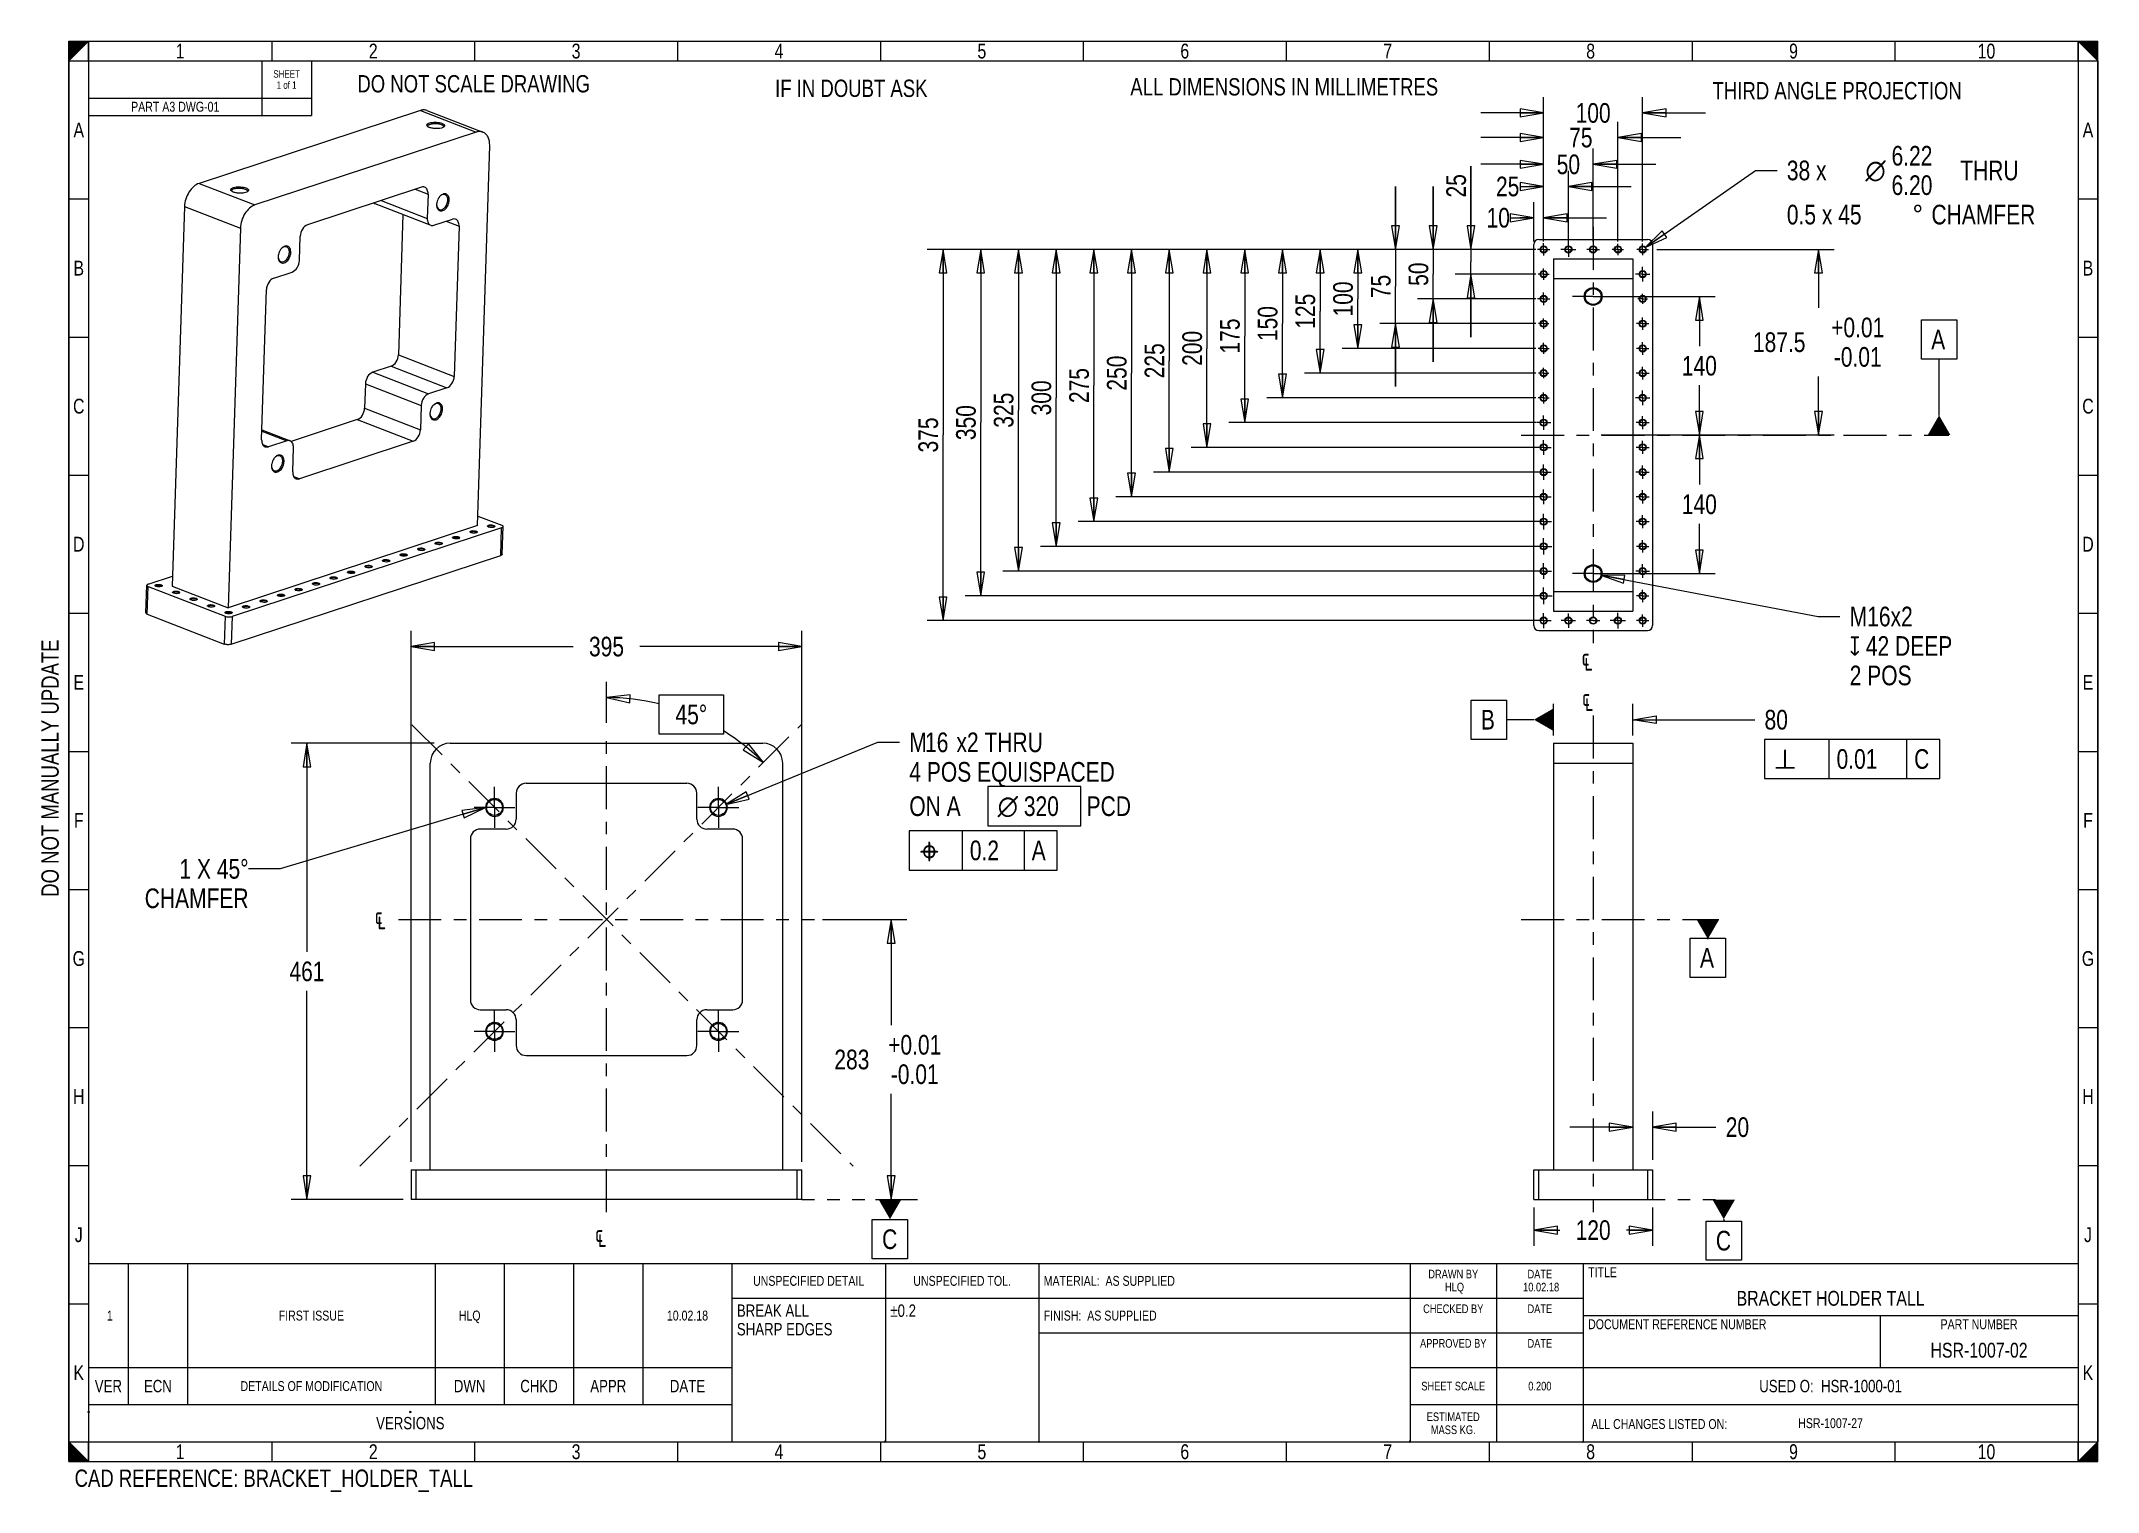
# Model space of a CAD drawing. Header units: inches. Extents: x 0.1 to 16.4, y 0 to 11.6.
import ezdxf
from ezdxf.enums import TextEntityAlignment as Align

# ---------------------------------------------------------------- set-up
doc = ezdxf.new("R2010")
doc.units = ezdxf.units.IN
doc.header["$LTSCALE"] = 0.909449
doc.header["$MEASUREMENT"] = 0
doc.linetypes.add('CENTER', pattern=[0.6, 0.375, -0.075, 0.075, -0.075])
doc.linetypes.add('DASHED', pattern=[0.2, 0.1, -0.1])
doc.layers.get('0').update_dxf_attribs({"linetype": 'CONTINUOUS'})
doc.layers.add('02___PRT_ALL_AXES', color=7, linetype='CONTINUOUS')
doc.styles.get("Standard").update_dxf_attribs({"font": 'txt', "width": 0.8})
doc.styles.add('TEXTSTYLE_1', font='gdt', dxfattribs={"width": 0.8})
doc.dimstyles.new('DIMSTYLE_1', dxfattribs={"dimtxt": 0.15625, "dimasz": 0.1875, "dimexe": 0.125, "dimexo": 0.0625, "dimgap": 0.078125, "dimtad": 0, "dimtih": 1, "dimtoh": 1, "dimlfac": 5, "dimzin": 4, "dimdsep": 46, "dimtxsty": 'Standard', "dimblk": 'CLOSED', "dimblk1": 'CLOSED', "dimblk2": 'CLOSED', "dimcen": 0.09, "dimadec": 0, "dimazin": 0, "dimtp": 0.01, "dimtm": 0.01, "dimtfac": 1, "dimtofl": 0, "dimtmove": 0, "dimatfit": 3, "dimldrblk": 'CLOSED', "dimfxl": 1, "dimtolj": 1, "dimtzin": 4, "dimarcsym": 0})
doc.dimstyles.new('DIMSTYLE_2', dxfattribs={"dimtxt": 0.15625, "dimasz": 0.1875, "dimexe": 0.125, "dimexo": 0.0625, "dimgap": 0.039062, "dimtad": 0, "dimtih": 1, "dimtoh": 1, "dimlfac": 5, "dimzin": 4, "dimdsep": 46, "dimtxsty": 'Standard', "dimblk": 'CLOSED', "dimblk1": 'CLOSED', "dimblk2": 'CLOSED', "dimcen": 0.09, "dimadec": 0, "dimazin": 0, "dimtp": 0.01, "dimtm": 0.01, "dimtfac": 1, "dimtofl": 0, "dimtmove": 0, "dimatfit": 3, "dimldrblk": 'CLOSED', "dimfxl": 1, "dimtolj": 1, "dimtzin": 4, "dimarcsym": 0})
doc.dimstyles.new('DIMSTYLE_3', dxfattribs={"dimtxt": 0.15625, "dimasz": 0.1875, "dimexe": 0.125, "dimexo": 0.0625, "dimgap": 0.09, "dimtad": 0, "dimtih": 1, "dimtoh": 1, "dimlfac": 5, "dimzin": 4, "dimdsep": 46, "dimtxsty": 'Standard', "dimblk": 'CLOSED', "dimblk1": 'CLOSED', "dimblk2": 'CLOSED', "dimcen": 0.09, "dimadec": 0, "dimazin": 0, "dimlim": 1, "dimtp": 0.02, "dimtfac": 1, "dimtofl": 0, "dimtmove": 0, "dimatfit": 2, "dimldrblk": 'CLOSED', "dimfxl": 1, "dimtolj": 1, "dimtzin": 4, "dimarcsym": 0})
doc.dimstyles.new('DIMSTYLE_4', dxfattribs={"dimtxt": 0.15625, "dimasz": 0.1875, "dimexe": 0.125, "dimexo": 0.0625, "dimgap": 0.078125, "dimtad": 0, "dimtih": 1, "dimtoh": 1, "dimdec": 1, "dimlfac": 5, "dimzin": 4, "dimdsep": 46, "dimtxsty": 'Standard', "dimblk": 'CLOSED', "dimblk1": 'CLOSED', "dimblk2": 'CLOSED', "dimcen": 0.09, "dimadec": 0, "dimazin": 0, "dimtp": 0.5, "dimtm": 0.5, "dimtfac": 1, "dimtdec": 1, "dimtofl": 0, "dimtmove": 0, "dimatfit": 3, "dimldrblk": 'CLOSED', "dimfxl": 1, "dimtolj": 1, "dimtzin": 4, "dimarcsym": 0})
doc.dimstyles.new('DIMSTYLE_5', dxfattribs={"dimtxt": 0.15625, "dimasz": 0.1875, "dimexe": 0.125, "dimexo": 0.0625, "dimgap": 0.09, "dimtad": 0, "dimtih": 1, "dimtoh": 1, "dimlfac": 5, "dimzin": 4, "dimdsep": 46, "dimtxsty": 'Standard', "dimblk": 'CLOSED', "dimblk1": 'CLOSED', "dimblk2": 'CLOSED', "dimcen": 0.09, "dimadec": 0, "dimazin": 0, "dimtp": 0.01, "dimtm": 0.01, "dimtfac": 1, "dimtofl": 0, "dimtmove": 0, "dimatfit": 2, "dimldrblk": 'CLOSED', "dimfxl": 1, "dimtolj": 1, "dimtzin": 4, "dimarcsym": 0})
doc.dimstyles.new('DIMSTYLE_6', dxfattribs={"dimtxt": 0.15625, "dimasz": 0.1875, "dimexe": 0.125, "dimexo": 0.0625, "dimgap": 0.078125, "dimtad": 0, "dimtih": 1, "dimtoh": 1, "dimlfac": 5, "dimzin": 4, "dimdsep": 46, "dimtxsty": 'Standard', "dimblk": 'CLOSED', "dimblk1": 'CLOSED', "dimblk2": 'CLOSED', "dimcen": 0.09, "dimadec": 0, "dimazin": 0, "dimtol": 1, "dimtp": 0.01, "dimtm": 0.01, "dimtfac": 1, "dimtofl": 0, "dimtmove": 0, "dimatfit": 3, "dimldrblk": 'CLOSED', "dimfxl": 1, "dimtolj": 1, "dimtzin": 4, "dimarcsym": 0})
doc.dimstyles.get("Standard").update_dxf_attribs({"dimtxt": 0.15625, "dimasz": 0.1875, "dimexe": 0.125, "dimexo": 0.0625, "dimgap": 0.09, "dimtad": 0, "dimtih": 1, "dimtoh": 1, "dimzin": 4, "dimdsep": 46, "dimtxsty": 'Standard', "dimblk": 'CLOSED', "dimblk1": 'CLOSED', "dimblk2": 'CLOSED', "dimcen": 0.09, "dimadec": 0, "dimazin": 0, "dimtol": 1, "dimtp": 0.01, "dimtm": 0.01, "dimtfac": 1, "dimtofl": 0, "dimtmove": 0, "dimatfit": 3, "dimldrblk": 'CLOSED', "dimfxl": 1, "dimtolj": 1, "dimtzin": 4, "dimarcsym": 0})

msp = doc.modelspace()

# ---------------------------------------------------------------- texts
at = {"color": 2, "linetype": 'Continuous', "style": 'TEXTSTYLE_1'}
for s, p in [('b', (13.8437, 5.7864)), ('j', (7.0397, 5.0592))]:
    msp.add_text(s, height=0.1562, dxfattribs=at).set_placement(p)
at = {"color": 2, "linetype": 'Continuous', "width": 0.8}
for s, height, p in [('0.01', 0.15625, (14.3385, 5.7864)), ('C', 0.1562, (14.9556, 5.7864)), ('0.2', 0.15625, (7.4434, 5.0592)), ('A', 0.1562, (7.9356, 5.0592))]:
    msp.add_text(s, height=height, dxfattribs=at).set_placement(p)
at = {"color": 2, "linetype": 'Continuous', "line_spacing_factor": 0.9}
for s, insert, char_height, width, attachment_point in [('DO NOT SCALE DRAWING', (3.4964, 11.3047), 0.137795, 2.204724, 2), ('IF IN DOUBT ASK', (6.5004, 11.2686), 0.137795, 1.653543, 2), ('ALL DIMENSIONS IN MILLIMETRES', (9.9447, 11.2803), 0.137795, 3.19685, 2), ('THIRD ANGLE PROJECTION', (14.3434, 11.2496), 0.137795, 2.425197, 2), ('B', (11.509, 6.2551), 0.1562, 0.125, 1), ('80', (13.7655, 6.2551), 0.15625, 0.25, 1), ('1 X 45\\Fgdt;{\\Fgdt;~}\\Ftxt; \\PCHAMFER', (1.7056, 5.0688), 0.15625, 0.979167, 3), ('C', (6.7456, 2.1225), 0.1562, 0.125, 1), ('C', (13.3785, 2.1111), 0.1562, 0.125, 1), ('ALL CHANGES LISTED ON:', (12.3873, 0.6137), 0.07874, 1.385827, 1), ('CAD REFERENCE: BRACKET_HOLDER_TALL', (1.9065, 0.2123), 0.137795, 3.748031, 2)]:
    msp.add_mtext(s, dxfattribs=dict(at, insert=insert, char_height=char_height, width=width, attachment_point=attachment_point))
at = {"color": 2, "linetype": 'Continuous', "insert": (0.0573, 5.7918), "char_height": 0.137795, "width": 2.425197, "attachment_point": 2, "rotation": 90, "line_spacing_factor": 0.9}
msp.add_mtext('DO NOT MANUALLY UPDATE', dxfattribs=at)
at = {"color": 2, "linetype": 'Continuous', "char_height": 0.15625, "width": 0.247396, "attachment_point": 1, "line_spacing_factor": 0.9, "style": 'TEXTSTYLE_1'}
for insert in [(12.3096, 6.7394), (12.3134, 6.4187), (2.708, 4.6826), (4.4625, 2.1546)]:
    msp.add_mtext('{\\Fgdt;q}', dxfattribs=dict(at, insert=insert))
at = {"layer": '02___PRT_ALL_AXES', "color": 2, "linetype": 'Continuous', "char_height": 0.1562, "width": 0.125, "attachment_point": 1, "line_spacing_factor": 0.9}
for insert in [(15.0916, 9.2785), (13.2522, 4.3617)]:
    msp.add_mtext('A', dxfattribs=dict(at, insert=insert))

# ---------------------------------------------------------------- blocks, each defined once
blk = doc.blocks.new('_CLOSED')
at = {"color": 0, "linetype": 'ByBlock'}
for p, q in [((0, 0), (-1, 0.167)), ((-1, 0.167), (-1, -0.167)), ((-1, -0.167), (0, 0)), ((-1, 0), (0, 0))]:
    blk.add_line(p, q, dxfattribs=at)
blk = doc.blocks.new('*D1')
at = {"color": 2, "linetype": 'Continuous', "transparency": 16777216}
for p, q in [((3.182, 5.99), (2.045, 5.99)), ((2.17, 5.99), (2.17, 4.331)), ((2.17, 2.36), (2.17, 4.019)), ((2.935, 2.36), (2.045, 2.36))]:
    blk.add_line(p, q, dxfattribs=at)
at = {"color": 2, "linetype": 'Continuous', "transparency": 16777216, "xscale": 0.1875, "yscale": 0.1875, "zscale": 0.1875}
for p, rotation in [((2.17, 5.99), 90), ((2.17, 2.36), 270)]:
    blk.add_blockref('_CLOSED', p, dxfattribs=dict(at, rotation=rotation))
at = {"color": 2, "linetype": 'Continuous', "transparency": 16777216, "insert": (2.17, 4.253), "char_height": 0.1562, "width": 0.375, "attachment_point": 2, "line_spacing_factor": 0.9}
blk.add_mtext('461', dxfattribs=at)
blk = doc.blocks.new('*D2')
at = {"color": 2, "linetype": 'Continuous', "transparency": 16777216}
for p, q in [((11.93, 10.17), (11.818, 10.17)), ((11.93, 9.981), (11.93, 10.295)), ((12.008, 9.981), (12.008, 10.295)), ((12.008, 10.17), (12.508, 10.17))]:
    blk.add_line(p, q, dxfattribs=at)
at = {"color": 2, "linetype": 'Continuous', "transparency": 16777216, "xscale": 0.1875, "yscale": 0.1875, "zscale": 0.1875}
blk.add_blockref('_CLOSED', (11.93, 10.17), dxfattribs=at)
at = {"color": 2, "linetype": 'Continuous', "transparency": 16777216, "xscale": 0.1875, "yscale": 0.1875, "zscale": 0.1875, "rotation": 180}
blk.add_blockref('_CLOSED', (12.008, 10.17), dxfattribs=at)
at = {"color": 2, "linetype": 'Continuous', "transparency": 16777216, "insert": (11.74, 10.248), "char_height": 0.1562, "width": 0.25, "attachment_point": 3, "line_spacing_factor": 0.9}
blk.add_mtext('10', dxfattribs=at)
blk = doc.blocks.new('*D3')
at = {"color": 2, "linetype": 'Continuous', "transparency": 16777216}
for p, q in [((11.43, 9.918), (11.43, 10.581)), ((11.43, 10.581), (11.43, 9.82)), ((11.946, 9.918), (11.305, 9.918)), ((11.43, 9.221), (11.43, 9.82)), ((11.946, 9.721), (11.305, 9.721)), ((11.43, 9.721), (11.43, 9.221))]:
    blk.add_line(p, q, dxfattribs=at)
at = {"color": 2, "linetype": 'Continuous', "transparency": 16777216, "xscale": 0.1875, "yscale": 0.1875, "zscale": 0.1875}
for p, rotation in [((11.43, 9.918), 270), ((11.43, 9.721), 90)]:
    blk.add_blockref('_CLOSED', p, dxfattribs=dict(at, rotation=rotation))
at = {"color": 2, "linetype": 'Continuous', "transparency": 16777216, "insert": (11.234, 10.331), "char_height": 0.1562, "width": 0.25, "attachment_point": 1, "rotation": 90, "line_spacing_factor": 0.9}
blk.add_mtext('25', dxfattribs=at)
blk = doc.blocks.new('*D4')
at = {"color": 2, "linetype": 'Continuous', "transparency": 16777216}
for p, q in [((11.13, 9.918), (11.13, 10.418)), ((11.13, 10.418), (11.13, 9.721)), ((11.946, 9.918), (11.005, 9.918)), ((11.13, 9.024), (11.13, 9.721)), ((11.946, 9.524), (11.005, 9.524)), ((11.13, 9.524), (11.13, 9.024))]:
    blk.add_line(p, q, dxfattribs=at)
at = {"color": 2, "linetype": 'Continuous', "transparency": 16777216, "xscale": 0.1875, "yscale": 0.1875, "zscale": 0.1875}
for p, rotation in [((11.13, 9.918), 270), ((11.13, 9.524), 90)]:
    blk.add_blockref('_CLOSED', p, dxfattribs=dict(at, rotation=rotation))
at = {"color": 2, "linetype": 'Continuous', "transparency": 16777216, "insert": (10.934, 9.721), "char_height": 0.1562, "width": 0.25, "attachment_point": 2, "rotation": 90, "line_spacing_factor": 0.9}
blk.add_mtext('50', dxfattribs=at)
blk = doc.blocks.new('*D5')
at = {"color": 2, "linetype": 'Continuous', "transparency": 16777216}
for p, q in [((10.83, 9.918), (10.83, 10.418)), ((10.83, 10.418), (10.83, 9.623)), ((11.946, 9.918), (10.705, 9.918)), ((10.83, 8.828), (10.83, 9.623)), ((11.946, 9.328), (10.705, 9.328)), ((10.83, 9.328), (10.83, 8.828))]:
    blk.add_line(p, q, dxfattribs=at)
at = {"color": 2, "linetype": 'Continuous', "transparency": 16777216, "xscale": 0.1875, "yscale": 0.1875, "zscale": 0.1875}
for p, rotation in [((10.83, 9.918), 270), ((10.83, 9.328), 90)]:
    blk.add_blockref('_CLOSED', p, dxfattribs=dict(at, rotation=rotation))
at = {"color": 2, "linetype": 'Continuous', "transparency": 16777216, "insert": (10.634, 9.623), "char_height": 0.1562, "width": 0.25, "attachment_point": 2, "rotation": 90, "line_spacing_factor": 0.9}
blk.add_mtext('75', dxfattribs=at)
blk = doc.blocks.new('*D6')
at = {"color": 2, "linetype": 'Continuous', "transparency": 16777216}
for p, q in [((11.946, 9.918), (10.405, 9.918)), ((10.53, 9.918), (10.53, 9.524)), ((10.53, 9.131), (10.53, 9.524)), ((11.946, 9.131), (10.405, 9.131))]:
    blk.add_line(p, q, dxfattribs=at)
at = {"color": 2, "linetype": 'Continuous', "transparency": 16777216, "xscale": 0.1875, "yscale": 0.1875, "zscale": 0.1875}
for p, rotation in [((10.53, 9.918), 90), ((10.53, 9.131), 270)]:
    blk.add_blockref('_CLOSED', p, dxfattribs=dict(at, rotation=rotation))
at = {"color": 2, "linetype": 'Continuous', "transparency": 16777216, "insert": (10.334, 9.524), "char_height": 0.1562, "width": 0.375, "attachment_point": 2, "rotation": 90, "line_spacing_factor": 0.9}
blk.add_mtext('100', dxfattribs=at)
blk = doc.blocks.new('*D7')
at = {"color": 2, "linetype": 'Continuous', "transparency": 16777216}
for p, q in [((11.946, 9.918), (10.105, 9.918)), ((10.23, 9.918), (10.23, 9.426)), ((10.23, 8.934), (10.23, 9.426)), ((11.946, 8.934), (10.105, 8.934))]:
    blk.add_line(p, q, dxfattribs=at)
at = {"color": 2, "linetype": 'Continuous', "transparency": 16777216, "xscale": 0.1875, "yscale": 0.1875, "zscale": 0.1875}
for p, rotation in [((10.23, 9.918), 90), ((10.23, 8.934), 270)]:
    blk.add_blockref('_CLOSED', p, dxfattribs=dict(at, rotation=rotation))
at = {"color": 2, "linetype": 'Continuous', "transparency": 16777216, "insert": (10.034, 9.426), "char_height": 0.1562, "width": 0.375, "attachment_point": 2, "rotation": 90, "line_spacing_factor": 0.9}
blk.add_mtext('125', dxfattribs=at)
blk = doc.blocks.new('*D8')
at = {"color": 2, "linetype": 'Continuous', "transparency": 16777216}
for p, q in [((11.946, 9.918), (9.805, 9.918)), ((9.93, 9.918), (9.93, 9.328)), ((9.93, 8.737), (9.93, 9.328)), ((11.946, 8.737), (9.805, 8.737))]:
    blk.add_line(p, q, dxfattribs=at)
at = {"color": 2, "linetype": 'Continuous', "transparency": 16777216, "xscale": 0.1875, "yscale": 0.1875, "zscale": 0.1875}
for p, rotation in [((9.93, 9.918), 90), ((9.93, 8.737), 270)]:
    blk.add_blockref('_CLOSED', p, dxfattribs=dict(at, rotation=rotation))
at = {"color": 2, "linetype": 'Continuous', "transparency": 16777216, "insert": (9.734, 9.328), "char_height": 0.1562, "width": 0.375, "attachment_point": 2, "rotation": 90, "line_spacing_factor": 0.9}
blk.add_mtext('150', dxfattribs=at)
blk = doc.blocks.new('*D9')
at = {"color": 2, "linetype": 'Continuous', "transparency": 16777216}
for p, q in [((11.946, 9.918), (9.505, 9.918)), ((9.63, 9.918), (9.63, 9.229)), ((9.63, 8.54), (9.63, 9.229)), ((11.946, 8.54), (9.505, 8.54))]:
    blk.add_line(p, q, dxfattribs=at)
at = {"color": 2, "linetype": 'Continuous', "transparency": 16777216, "xscale": 0.1875, "yscale": 0.1875, "zscale": 0.1875}
for p, rotation in [((9.63, 9.918), 90), ((9.63, 8.54), 270)]:
    blk.add_blockref('_CLOSED', p, dxfattribs=dict(at, rotation=rotation))
at = {"color": 2, "linetype": 'Continuous', "transparency": 16777216, "insert": (9.434, 9.229), "char_height": 0.1562, "width": 0.375, "attachment_point": 2, "rotation": 90, "line_spacing_factor": 0.9}
blk.add_mtext('175', dxfattribs=at)
blk = doc.blocks.new('*D10')
at = {"color": 2, "linetype": 'Continuous', "transparency": 16777216}
for p, q in [((11.946, 9.918), (9.205, 9.918)), ((9.33, 9.918), (9.33, 9.131)), ((9.33, 8.343), (9.33, 9.131)), ((11.946, 8.343), (9.205, 8.343))]:
    blk.add_line(p, q, dxfattribs=at)
at = {"color": 2, "linetype": 'Continuous', "transparency": 16777216, "xscale": 0.1875, "yscale": 0.1875, "zscale": 0.1875}
for p, rotation in [((9.33, 9.918), 90), ((9.33, 8.343), 270)]:
    blk.add_blockref('_CLOSED', p, dxfattribs=dict(at, rotation=rotation))
at = {"color": 2, "linetype": 'Continuous', "transparency": 16777216, "insert": (9.134, 9.131), "char_height": 0.1562, "width": 0.375, "attachment_point": 2, "rotation": 90, "line_spacing_factor": 0.9}
blk.add_mtext('200', dxfattribs=at)
blk = doc.blocks.new('*D11')
at = {"color": 2, "linetype": 'Continuous', "transparency": 16777216}
for p, q in [((11.946, 9.918), (8.905, 9.918)), ((9.03, 9.918), (9.03, 9.032)), ((9.03, 8.146), (9.03, 9.032)), ((11.946, 8.146), (8.905, 8.146))]:
    blk.add_line(p, q, dxfattribs=at)
at = {"color": 2, "linetype": 'Continuous', "transparency": 16777216, "xscale": 0.1875, "yscale": 0.1875, "zscale": 0.1875}
for p, rotation in [((9.03, 9.918), 90), ((9.03, 8.146), 270)]:
    blk.add_blockref('_CLOSED', p, dxfattribs=dict(at, rotation=rotation))
at = {"color": 2, "linetype": 'Continuous', "transparency": 16777216, "insert": (8.834, 9.032), "char_height": 0.1562, "width": 0.375, "attachment_point": 2, "rotation": 90, "line_spacing_factor": 0.9}
blk.add_mtext('225', dxfattribs=at)
blk = doc.blocks.new('*D12')
at = {"color": 2, "linetype": 'Continuous', "transparency": 16777216}
for p, q in [((11.946, 9.918), (8.605, 9.918)), ((8.73, 9.918), (8.73, 8.934)), ((8.73, 7.95), (8.73, 8.934)), ((11.946, 7.95), (8.605, 7.95))]:
    blk.add_line(p, q, dxfattribs=at)
at = {"color": 2, "linetype": 'Continuous', "transparency": 16777216, "xscale": 0.1875, "yscale": 0.1875, "zscale": 0.1875}
for p, rotation in [((8.73, 9.918), 90), ((8.73, 7.95), 270)]:
    blk.add_blockref('_CLOSED', p, dxfattribs=dict(at, rotation=rotation))
at = {"color": 2, "linetype": 'Continuous', "transparency": 16777216, "insert": (8.534, 8.934), "char_height": 0.1562, "width": 0.375, "attachment_point": 2, "rotation": 90, "line_spacing_factor": 0.9}
blk.add_mtext('250', dxfattribs=at)
blk = doc.blocks.new('*D13')
at = {"color": 2, "linetype": 'Continuous', "transparency": 16777216}
for p, q in [((11.946, 9.918), (8.305, 9.918)), ((8.43, 9.918), (8.43, 8.835)), ((8.43, 7.753), (8.43, 8.835)), ((11.946, 7.753), (8.305, 7.753))]:
    blk.add_line(p, q, dxfattribs=at)
at = {"color": 2, "linetype": 'Continuous', "transparency": 16777216, "xscale": 0.1875, "yscale": 0.1875, "zscale": 0.1875}
for p, rotation in [((8.43, 9.918), 90), ((8.43, 7.753), 270)]:
    blk.add_blockref('_CLOSED', p, dxfattribs=dict(at, rotation=rotation))
at = {"color": 2, "linetype": 'Continuous', "transparency": 16777216, "insert": (8.234, 8.835), "char_height": 0.1562, "width": 0.375, "attachment_point": 2, "rotation": 90, "line_spacing_factor": 0.9}
blk.add_mtext('275', dxfattribs=at)
blk = doc.blocks.new('*D14')
at = {"color": 2, "linetype": 'Continuous', "transparency": 16777216}
for p, q in [((11.946, 9.918), (8.005, 9.918)), ((8.13, 9.918), (8.13, 8.737)), ((8.13, 7.556), (8.13, 8.737)), ((11.946, 7.556), (8.005, 7.556))]:
    blk.add_line(p, q, dxfattribs=at)
at = {"color": 2, "linetype": 'Continuous', "transparency": 16777216, "xscale": 0.1875, "yscale": 0.1875, "zscale": 0.1875}
for p, rotation in [((8.13, 9.918), 90), ((8.13, 7.556), 270)]:
    blk.add_blockref('_CLOSED', p, dxfattribs=dict(at, rotation=rotation))
at = {"color": 2, "linetype": 'Continuous', "transparency": 16777216, "insert": (7.934, 8.737), "char_height": 0.1562, "width": 0.375, "attachment_point": 2, "rotation": 90, "line_spacing_factor": 0.9}
blk.add_mtext('300', dxfattribs=at)
blk = doc.blocks.new('*D15')
at = {"color": 2, "linetype": 'Continuous', "transparency": 16777216}
for p, q in [((11.946, 9.918), (7.705, 9.918)), ((7.83, 9.918), (7.83, 8.639)), ((7.83, 7.359), (7.83, 8.639)), ((11.946, 7.359), (7.705, 7.359))]:
    blk.add_line(p, q, dxfattribs=at)
at = {"color": 2, "linetype": 'Continuous', "transparency": 16777216, "xscale": 0.1875, "yscale": 0.1875, "zscale": 0.1875}
for p, rotation in [((7.83, 9.918), 90), ((7.83, 7.359), 270)]:
    blk.add_blockref('_CLOSED', p, dxfattribs=dict(at, rotation=rotation))
at = {"color": 2, "linetype": 'Continuous', "transparency": 16777216, "insert": (7.634, 8.639), "char_height": 0.1562, "width": 0.375, "attachment_point": 2, "rotation": 90, "line_spacing_factor": 0.9}
blk.add_mtext('325', dxfattribs=at)
blk = doc.blocks.new('*D16')
at = {"color": 2, "linetype": 'Continuous', "transparency": 16777216}
for p, q in [((11.946, 9.918), (7.405, 9.918)), ((7.53, 9.918), (7.53, 8.54)), ((7.53, 7.162), (7.53, 8.54)), ((11.946, 7.162), (7.405, 7.162))]:
    blk.add_line(p, q, dxfattribs=at)
at = {"color": 2, "linetype": 'Continuous', "transparency": 16777216, "xscale": 0.1875, "yscale": 0.1875, "zscale": 0.1875}
for p, rotation in [((7.53, 9.918), 90), ((7.53, 7.162), 270)]:
    blk.add_blockref('_CLOSED', p, dxfattribs=dict(at, rotation=rotation))
at = {"color": 2, "linetype": 'Continuous', "transparency": 16777216, "insert": (7.334, 8.54), "char_height": 0.1562, "width": 0.375, "attachment_point": 2, "rotation": 90, "line_spacing_factor": 0.9}
blk.add_mtext('350', dxfattribs=at)
blk = doc.blocks.new('*D17')
at = {"color": 2, "linetype": 'Continuous', "transparency": 16777216}
for p, q in [((11.946, 9.918), (7.105, 9.918)), ((7.23, 9.918), (7.23, 8.442)), ((7.23, 6.965), (7.23, 8.442)), ((11.946, 6.965), (7.105, 6.965))]:
    blk.add_line(p, q, dxfattribs=at)
at = {"color": 2, "linetype": 'Continuous', "transparency": 16777216, "xscale": 0.1875, "yscale": 0.1875, "zscale": 0.1875}
for p, rotation in [((7.23, 9.918), 90), ((7.23, 6.965), 270)]:
    blk.add_blockref('_CLOSED', p, dxfattribs=dict(at, rotation=rotation))
at = {"color": 2, "linetype": 'Continuous', "transparency": 16777216, "insert": (7.034, 8.442), "char_height": 0.1562, "width": 0.375, "attachment_point": 2, "rotation": 90, "line_spacing_factor": 0.9}
blk.add_mtext('375', dxfattribs=at)
blk = doc.blocks.new('*D18')
at = {"color": 2, "linetype": 'Continuous', "transparency": 16777216}
for p, q in [((12.008, 9.981), (12.008, 10.543)), ((12.205, 9.981), (12.205, 10.543)), ((12.008, 10.418), (11.893, 10.418)), ((12.205, 10.418), (12.705, 10.418))]:
    blk.add_line(p, q, dxfattribs=at)
at = {"color": 2, "linetype": 'Continuous', "transparency": 16777216, "xscale": 0.1875, "yscale": 0.1875, "zscale": 0.1875}
blk.add_blockref('_CLOSED', (12.008, 10.418), dxfattribs=at)
at = {"color": 2, "linetype": 'Continuous', "transparency": 16777216, "xscale": 0.1875, "yscale": 0.1875, "zscale": 0.1875, "rotation": 180}
blk.add_blockref('_CLOSED', (12.205, 10.418), dxfattribs=at)
at = {"color": 2, "linetype": 'Continuous', "transparency": 16777216, "insert": (11.815, 10.497), "char_height": 0.1562, "width": 0.25, "attachment_point": 3, "line_spacing_factor": 0.9}
blk.add_mtext('25', dxfattribs=at)
blk = doc.blocks.new('*D19')
at = {"color": 2, "linetype": 'Continuous', "transparency": 16777216}
for p, q in [((12.008, 9.981), (12.008, 10.72)), ((12.402, 9.981), (12.402, 10.72)), ((12.008, 10.595), (11.508, 10.595)), ((12.402, 10.595), (12.902, 10.595))]:
    blk.add_line(p, q, dxfattribs=at)
at = {"color": 2, "linetype": 'Continuous', "transparency": 16777216, "xscale": 0.1875, "yscale": 0.1875, "zscale": 0.1875}
blk.add_blockref('_CLOSED', (12.008, 10.595), dxfattribs=at)
at = {"color": 2, "linetype": 'Continuous', "transparency": 16777216, "xscale": 0.1875, "yscale": 0.1875, "zscale": 0.1875, "rotation": 180}
blk.add_blockref('_CLOSED', (12.402, 10.595), dxfattribs=at)
at = {"color": 2, "linetype": 'Continuous', "transparency": 16777216, "insert": (12.205, 10.673), "char_height": 0.1562, "width": 0.25, "attachment_point": 2, "line_spacing_factor": 0.9}
blk.add_mtext('50', dxfattribs=at)
blk = doc.blocks.new('*D20')
at = {"color": 2, "linetype": 'Continuous', "transparency": 16777216}
for p, q in [((12.008, 10.808), (11.508, 10.808)), ((12.008, 9.981), (12.008, 10.933)), ((12.599, 9.981), (12.599, 10.933)), ((12.599, 10.808), (13.099, 10.808))]:
    blk.add_line(p, q, dxfattribs=at)
at = {"color": 2, "linetype": 'Continuous', "transparency": 16777216, "xscale": 0.1875, "yscale": 0.1875, "zscale": 0.1875}
blk.add_blockref('_CLOSED', (12.008, 10.808), dxfattribs=at)
at = {"color": 2, "linetype": 'Continuous', "transparency": 16777216, "xscale": 0.1875, "yscale": 0.1875, "zscale": 0.1875, "rotation": 180}
blk.add_blockref('_CLOSED', (12.599, 10.808), dxfattribs=at)
at = {"color": 2, "linetype": 'Continuous', "transparency": 16777216, "insert": (12.304, 10.886), "char_height": 0.1562, "width": 0.25, "attachment_point": 2, "line_spacing_factor": 0.9}
blk.add_mtext('75', dxfattribs=at)
blk = doc.blocks.new('*D21')
at = {"color": 2, "linetype": 'Continuous', "transparency": 16777216}
for p, q in [((12.008, 9.981), (12.008, 11.129)), ((12.796, 9.981), (12.796, 11.129)), ((12.008, 11.004), (11.508, 11.004)), ((12.796, 11.004), (13.296, 11.004))]:
    blk.add_line(p, q, dxfattribs=at)
at = {"color": 2, "linetype": 'Continuous', "transparency": 16777216, "xscale": 0.1875, "yscale": 0.1875, "zscale": 0.1875}
blk.add_blockref('_CLOSED', (12.008, 11.004), dxfattribs=at)
at = {"color": 2, "linetype": 'Continuous', "transparency": 16777216, "xscale": 0.1875, "yscale": 0.1875, "zscale": 0.1875, "rotation": 180}
blk.add_blockref('_CLOSED', (12.796, 11.004), dxfattribs=at)
at = {"color": 2, "linetype": 'Continuous', "transparency": 16777216, "insert": (12.402, 11.082), "char_height": 0.1562, "width": 0.375, "attachment_point": 2, "line_spacing_factor": 0.9}
blk.add_mtext('100', dxfattribs=at)
blk = doc.blocks.new('*D22')
at = {"color": 2, "linetype": 'Continuous', "transparency": 16777216}
for p, q in [((12.816, 9.932), (13.693, 10.546)), ((13.693, 10.546), (13.865, 10.546))]:
    blk.add_line(p, q, dxfattribs=at)
at = {"color": 2, "linetype": 'Continuous', "transparency": 16777216, "xscale": 0.1875, "yscale": 0.1875, "zscale": 0.1875, "rotation": 215.0109203395999}
blk.add_blockref('_CLOSED', (12.816, 9.932), dxfattribs=at)
at = {"color": 2, "linetype": 'Continuous', "transparency": 16777216, "width": 0.8}
for s, p in [('6.22', (14.776, 10.585)), ('38 x ', (13.943, 10.468)), ('6.20', (14.776, 10.351)), (' THRU', (15.276, 10.468)), ('0.5 x 45', (13.943, 10.117)), (' CHAMFER', (15.047, 10.117))]:
    blk.add_text(s, height=0.1562, dxfattribs=at).set_placement(p)
at = {"color": 2, "linetype": 'Continuous', "transparency": 16777216, "style": 'TEXTSTYLE_1'}
for s, p in [('n', (14.568, 10.468)), ('~', (14.943, 10.117))]:
    blk.add_text(s, height=0.156, dxfattribs=at).set_placement(p)
blk = doc.blocks.new('*D23')
at = {"color": 2, "linetype": 'Continuous', "transparency": 16777216}
for p, q in [((2.998, 2.659), (2.998, 6.884)), ((6.108, 2.659), (6.108, 6.884)), ((2.998, 6.759), (4.287, 6.759)), ((6.108, 6.759), (4.818, 6.759))]:
    blk.add_line(p, q, dxfattribs=at)
at = {"color": 2, "linetype": 'Continuous', "transparency": 16777216, "xscale": 0.1875, "yscale": 0.1875, "zscale": 0.1875, "rotation": 180}
blk.add_blockref('_CLOSED', (2.998, 6.759), dxfattribs=at)
at = {"color": 2, "linetype": 'Continuous', "transparency": 16777216, "xscale": 0.1875, "yscale": 0.1875, "zscale": 0.1875}
blk.add_blockref('_CLOSED', (6.108, 6.759), dxfattribs=at)
at = {"color": 2, "linetype": 'Continuous', "transparency": 16777216, "insert": (4.553, 6.837), "char_height": 0.1562, "width": 0.375, "attachment_point": 2, "line_spacing_factor": 0.9}
blk.add_mtext('395', dxfattribs=at)
blk = doc.blocks.new('*D24')
at = {"color": 2, "linetype": 'Continuous', "transparency": 16777216}
blk.add_line((4.553, 6.152), (4.553, 6.478), dxfattribs=at)
for points in [[(4.742, 6.374), (4.553, 6.353), (4.738, 6.312), (4.742, 6.374)], [(5.64, 5.938), (5.801, 5.836), (5.682, 5.985), (5.64, 5.938)]]:
    blk.add_lwpolyline(points, dxfattribs=at)
for start, end in [(76.2281, 90), (45, 58.1762)]:
    blk.add_arc((4.553, 4.588), 1.765, start, end, dxfattribs=at)
at = {"color": 2, "linetype": 'Continuous', "transparency": 16777216, "insert": (5.228, 6.297), "char_height": 0.15625, "width": 0.35417, "attachment_point": 2, "line_spacing_factor": 0.9}
blk.add_mtext('45\\Fgdt;{\\Fgdt;~}', dxfattribs=at)
blk = doc.blocks.new('*D25')
at = {"color": 2, "linetype": 'Continuous', "transparency": 16777216}
for p, q in [((5.502, 5.503), (6.712, 5.997)), ((6.712, 5.997), (6.883, 5.997))]:
    blk.add_line(p, q, dxfattribs=at)
at = {"color": 2, "linetype": 'Continuous', "transparency": 16777216, "xscale": 0.1875, "yscale": 0.1875, "zscale": 0.1875, "rotation": 202.2032290413}
blk.add_blockref('_CLOSED', (5.502, 5.503), dxfattribs=at)
at = {"color": 2, "linetype": 'Continuous', "transparency": 16777216, "width": 0.8}
for s, height, p in [('M', 0.156, (6.962, 5.919)), ('16', 0.1562, (7.087, 5.919)), ('x2 THRU', 0.1562, (7.337, 5.919)), ('4 POS EQUISPACED ', 0.15625, (6.962, 5.684)), ('ON A ', 0.1562, (6.962, 5.411)), ('320', 0.1562, (7.873, 5.411)), (' PCD', 0.1562, (8.326, 5.411))]:
    blk.add_text(s, height=height, dxfattribs=at).set_placement(p)
at = {"color": 2, "linetype": 'Continuous', "transparency": 16777216, "style": 'TEXTSTYLE_1'}
blk.add_text('n', height=0.156, dxfattribs=at).set_placement((7.665, 5.411))
blk = doc.blocks.new('*D26')
at = {"color": 2, "linetype": 'Continuous', "transparency": 16777216}
for p, q in [((6.27, 4.588), (6.943, 4.588)), ((6.818, 4.588), (6.818, 3.748)), ((6.818, 2.36), (6.818, 3.201)), ((6.693, 2.36), (7.028, 2.36))]:
    blk.add_line(p, q, dxfattribs=at)
at = {"color": 2, "linetype": 'Continuous', "transparency": 16777216, "xscale": 0.1875, "yscale": 0.1875, "zscale": 0.1875}
for p, rotation in [((6.818, 4.588), 90), ((6.818, 2.36), 270)]:
    blk.add_blockref('_CLOSED', p, dxfattribs=dict(at, rotation=rotation))
at = {"color": 2, "linetype": 'Continuous', "transparency": 16777216, "width": 0.8}
for s, p in [('+0.01', (7.005, 3.513)), ('283', (6.505, 3.396)), ('-0.01', (7.005, 3.279))]:
    blk.add_text(s, height=0.1562, dxfattribs=at).set_placement(p, align=Align.CENTER)
blk = doc.blocks.new('*D27')
at = {"color": 2, "linetype": 'Continuous', "transparency": 16777216}
for p, q in [((12.717, 3.06), (12.717, 2.926)), ((12.875, 3.06), (12.875, 2.677)), ((12.717, 2.935), (12.217, 2.935)), ((12.875, 2.935), (13.378, 2.935))]:
    blk.add_line(p, q, dxfattribs=at)
at = {"color": 2, "linetype": 'Continuous', "transparency": 16777216, "xscale": 0.1875, "yscale": 0.1875, "zscale": 0.1875}
blk.add_blockref('_CLOSED', (12.717, 2.935), dxfattribs=at)
at = {"color": 2, "linetype": 'Continuous', "transparency": 16777216, "xscale": 0.1875, "yscale": 0.1875, "zscale": 0.1875, "rotation": 180}
blk.add_blockref('_CLOSED', (12.875, 2.935), dxfattribs=at)
at = {"color": 2, "linetype": 'Continuous', "transparency": 16777216, "insert": (13.457, 3.014), "char_height": 0.1562, "width": 0.25, "attachment_point": 1, "line_spacing_factor": 0.9}
blk.add_mtext('20', dxfattribs=at)
blk = doc.blocks.new('*D28')
at = {"color": 2, "linetype": 'Continuous', "transparency": 16777216}
for p, q in [((12.909, 9.918), (14.32, 9.918)), ((14.195, 9.918), (14.195, 9.453)), ((14.195, 8.442), (14.195, 8.906)), ((12.922, 8.442), (14.32, 8.442))]:
    blk.add_line(p, q, dxfattribs=at)
at = {"color": 2, "linetype": 'Continuous', "transparency": 16777216, "xscale": 0.1875, "yscale": 0.1875, "zscale": 0.1875}
for p, rotation in [((14.195, 9.918), 90), ((14.195, 8.442), 270)]:
    blk.add_blockref('_CLOSED', p, dxfattribs=dict(at, rotation=rotation))
at = {"color": 2, "linetype": 'Continuous', "transparency": 16777216, "width": 0.8}
for s, p in [('+0.01', (14.507, 9.219)), ('187.5', (13.882, 9.102)), ('-0.01', (14.507, 8.985))]:
    blk.add_text(s, height=0.1562, dxfattribs=at).set_placement(p, align=Align.CENTER)
blk = doc.blocks.new('*D29')
at = {"color": 2, "linetype": 'Continuous', "transparency": 16777216}
for p, q in [((11.93, 2.297), (11.93, 1.992)), ((12.875, 2.297), (12.875, 1.992)), ((11.93, 2.117), (12.136, 2.117)), ((12.875, 2.117), (12.668, 2.117))]:
    blk.add_line(p, q, dxfattribs=at)
at = {"color": 2, "linetype": 'Continuous', "transparency": 16777216, "xscale": 0.1875, "yscale": 0.1875, "zscale": 0.1875, "rotation": 180}
blk.add_blockref('_CLOSED', (11.93, 2.117), dxfattribs=at)
at = {"color": 2, "linetype": 'Continuous', "transparency": 16777216, "xscale": 0.1875, "yscale": 0.1875, "zscale": 0.1875}
blk.add_blockref('_CLOSED', (12.875, 2.117), dxfattribs=at)
at = {"color": 2, "linetype": 'Continuous', "transparency": 16777216, "insert": (12.402, 2.195), "char_height": 0.1562, "width": 0.375, "attachment_point": 2, "line_spacing_factor": 0.9}
blk.add_mtext('120', dxfattribs=at)
blk = doc.blocks.new('*D30')
at = {"color": 2, "linetype": 'Continuous', "transparency": 16777216}
for p, q in [((12.464, 7.328), (14.193, 6.998)), ((14.193, 6.998), (14.365, 6.998))]:
    blk.add_line(p, q, dxfattribs=at)
at = {"color": 2, "linetype": 'Continuous', "transparency": 16777216, "xscale": 0.1875, "yscale": 0.1875, "zscale": 0.1875, "rotation": 169.2121008777}
blk.add_blockref('_CLOSED', (12.464, 7.328), dxfattribs=at)
at = {"color": 2, "linetype": 'Continuous', "transparency": 16777216, "insert": (14.443, 7.076), "char_height": 0.15625, "width": 1.22135, "attachment_point": 1, "line_spacing_factor": 0.9}
blk.add_mtext('M16x2\\P\\Fgdt;{\\Fgdt;x}\\Ftxt; 42 DEEP\\P2 POS', dxfattribs=at)
blk = doc.blocks.new('*D31')
at = {"color": 2, "linetype": 'Continuous', "transparency": 16777216}
for p, q in [((12.465, 8.442), (13.372, 8.442)), ((13.247, 8.442), (13.247, 8.047)), ((13.247, 7.339), (13.247, 7.734)), ((12.465, 7.339), (13.372, 7.339))]:
    blk.add_line(p, q, dxfattribs=at)
at = {"color": 2, "linetype": 'Continuous', "transparency": 16777216, "xscale": 0.1875, "yscale": 0.1875, "zscale": 0.1875}
for p, rotation in [((13.247, 8.442), 90), ((13.247, 7.339), 270)]:
    blk.add_blockref('_CLOSED', p, dxfattribs=dict(at, rotation=rotation))
at = {"color": 2, "linetype": 'Continuous', "transparency": 16777216, "insert": (13.247, 7.969), "char_height": 0.1562, "width": 0.375, "attachment_point": 2, "line_spacing_factor": 0.9}
blk.add_mtext('140', dxfattribs=at)
blk = doc.blocks.new('*D32')
at = {"color": 2, "linetype": 'Continuous', "transparency": 16777216}
for p, q in [((12.465, 9.544), (13.372, 9.544)), ((13.247, 9.544), (13.247, 9.149)), ((13.247, 8.442), (13.247, 8.837)), ((12.465, 8.442), (13.372, 8.442))]:
    blk.add_line(p, q, dxfattribs=at)
at = {"color": 2, "linetype": 'Continuous', "transparency": 16777216, "xscale": 0.1875, "yscale": 0.1875, "zscale": 0.1875}
for p, rotation in [((13.247, 9.544), 90), ((13.247, 8.442), 270)]:
    blk.add_blockref('_CLOSED', p, dxfattribs=dict(at, rotation=rotation))
at = {"color": 2, "linetype": 'Continuous', "transparency": 16777216, "insert": (13.247, 9.071), "char_height": 0.1562, "width": 0.375, "attachment_point": 2, "line_spacing_factor": 0.9}
blk.add_mtext('140', dxfattribs=at)
blk = doc.blocks.new('*T33')
at = {"color": 2, "linetype": 'Continuous'}
for p, q in [((0, 0), (15.827, 0)), ((0, 0), (0, -0.157)), ((1.457, 0), (1.457, -0.157)), ((3.071, 0), (3.071, -0.157)), ((4.685, 0), (4.685, -0.157)), ((6.299, 0), (6.299, -0.157)), ((7.913, 0), (7.913, -0.157)), ((9.528, 0), (9.528, -0.157)), ((11.142, 0), (11.142, -0.157)), ((12.756, 0), (12.756, -0.157)), ((14.37, 0), (14.37, -0.157)), ((15.827, 0), (15.827, -0.157)), ((0, -0.157), (15.827, -0.157))]:
    blk.add_line(p, q, dxfattribs=at)
at = {"color": 2, "linetype": 'Continuous', "attachment_point": 2, "line_spacing_factor": 0.9}
for s, insert, char_height, width in [('1', (0.728, -0.02), 0.118, 0.18898), ('2', (2.264, -0.02), 0.118, 0.18898), ('3 ', (3.878, -0.02), 0.1181, 0.37795), ('4', (5.492, -0.02), 0.118, 0.18898), ('5', (7.106, -0.02), 0.118, 0.18898), ('6', (8.72, -0.02), 0.118, 0.18898), ('7', (10.335, -0.02), 0.118, 0.18898), ('8', (11.949, -0.02), 0.118, 0.18898), ('9', (13.563, -0.02), 0.118, 0.18898), ('10', (15.098, -0.02), 0.1181, 0.37795)]:
    blk.add_mtext(s, dxfattribs=dict(at, insert=insert, char_height=char_height, width=width))
blk = doc.blocks.new('*T34')
at = {"color": 2, "linetype": 'Continuous'}
for p, q in [((0, 0), (15.827, 0)), ((0, 0), (0, -0.157)), ((1.457, 0), (1.457, -0.157)), ((3.071, 0), (3.071, -0.157)), ((4.685, 0), (4.685, -0.157)), ((6.299, 0), (6.299, -0.157)), ((7.913, 0), (7.913, -0.157)), ((9.528, 0), (9.528, -0.157)), ((11.142, 0), (11.142, -0.157)), ((12.756, 0), (12.756, -0.157)), ((14.37, 0), (14.37, -0.157)), ((15.827, 0), (15.827, -0.157)), ((0, -0.157), (15.827, -0.157))]:
    blk.add_line(p, q, dxfattribs=at)
at = {"color": 2, "linetype": 'Continuous', "attachment_point": 2, "line_spacing_factor": 0.9}
for s, insert, char_height, width in [('1', (0.728, -0.02), 0.118, 0.18898), ('2', (2.264, -0.02), 0.118, 0.18898), ('3 ', (3.878, -0.02), 0.1181, 0.37795), ('4 ', (5.492, -0.02), 0.1181, 0.37795), ('5', (7.106, -0.02), 0.118, 0.18898), ('6', (8.72, -0.02), 0.118, 0.18898), ('7', (10.335, -0.02), 0.118, 0.18898), ('8', (11.949, -0.02), 0.118, 0.18898), ('9', (13.563, -0.02), 0.118, 0.18898), ('10', (15.098, -0.02), 0.1181, 0.37795)]:
    blk.add_mtext(s, dxfattribs=dict(at, insert=insert, char_height=char_height, width=width))
blk = doc.blocks.new('*T35')
at = {"color": 2, "linetype": 'Continuous'}
for p, q in [((0, 0), (0.157, 0)), ((0, 0), (0, -10.984)), ((0.157, 0), (0.157, -10.984)), ((0, -1.098), (0.157, -1.098)), ((0, -2.197), (0.157, -2.197)), ((0, -3.295), (0.157, -3.295)), ((0, -4.394), (0.157, -4.394)), ((0, -5.492), (0.157, -5.492)), ((0, -6.591), (0.157, -6.591)), ((0, -7.689), (0.157, -7.689)), ((0, -8.787), (0.157, -8.787)), ((0, -9.886), (0.157, -9.886)), ((0, -10.984), (0.157, -10.984))]:
    blk.add_line(p, q, dxfattribs=at)
at = {"color": 2, "linetype": 'Continuous', "char_height": 0.118, "width": 0.18898, "attachment_point": 2, "line_spacing_factor": 0.9}
for s, insert in [('A', (0.079, -0.49)), ('B', (0.079, -1.589)), ('C', (0.079, -2.687)), ('D', (0.079, -3.785)), ('E', (0.079, -4.884)), ('F', (0.079, -5.982)), ('G', (0.079, -7.081)), ('H', (0.079, -8.179)), ('J', (0.079, -9.278)), ('K', (0.079, -10.376))]:
    blk.add_mtext(s, dxfattribs=dict(at, insert=insert))
blk = doc.blocks.new('*T36')
at = {"color": 2, "linetype": 'Continuous'}
for p, q in [((0, 0), (0.157, 0)), ((0, 0), (0, -10.984)), ((0.157, 0), (0.157, -10.984)), ((0, -1.098), (0.157, -1.098)), ((0, -2.197), (0.157, -2.197)), ((0, -3.295), (0.157, -3.295)), ((0, -4.394), (0.157, -4.394)), ((0, -5.492), (0.157, -5.492)), ((0, -6.591), (0.157, -6.591)), ((0, -7.689), (0.157, -7.689)), ((0, -8.787), (0.157, -8.787)), ((0, -9.886), (0.157, -9.886)), ((0, -10.984), (0.157, -10.984))]:
    blk.add_line(p, q, dxfattribs=at)
at = {"color": 2, "linetype": 'Continuous', "char_height": 0.118, "width": 0.18898, "attachment_point": 2, "line_spacing_factor": 0.9}
for s, insert in [('A', (0.079, -0.49)), ('B', (0.079, -1.589)), ('C', (0.079, -2.687)), ('D', (0.079, -3.785)), ('E', (0.079, -4.884)), ('F', (0.079, -5.982)), ('G', (0.079, -7.081)), ('H', (0.079, -8.179)), ('J', (0.079, -9.278)), ('K', (0.079, -10.376))]:
    blk.add_mtext(s, dxfattribs=dict(at, insert=insert))
blk = doc.blocks.new('*T37')
at = {"color": 2, "linetype": 'Continuous'}
for p, q in [((0, 0), (1.772, 0)), ((0, 0), (0, -0.433)), ((1.378, 0), (1.378, -0.433)), ((1.772, 0), (1.772, -0.433)), ((0, -0.295), (1.772, -0.295)), ((0, -0.433), (1.772, -0.433))]:
    blk.add_line(p, q, dxfattribs=at)
at = {"color": 2, "linetype": 'Continuous', "attachment_point": 2, "line_spacing_factor": 0.9}
for s, insert, char_height, width in [('SHEET\\P1 of 1', (1.575, -0.074), 0.0591, 0.56693), ('PART A3 DWG-01', (0.689, -0.325), 0.07874, 1.76378)]:
    blk.add_mtext(s, dxfattribs=dict(at, insert=insert, char_height=char_height, width=width))
blk = doc.blocks.new('*T38')
at = {"color": 2, "linetype": 'Continuous'}
for p, q in [((0, 0), (15.827, 0)), ((0, 0), (0, -1.417)), ((0.315, 0), (0.315, -1.122)), ((0.787, 0), (0.787, -1.122)), ((2.756, 0), (2.756, -1.122)), ((3.307, 0), (3.307, -1.122)), ((3.858, 0), (3.858, -1.122)), ((4.409, 0), (4.409, -1.122)), ((5.118, 0), (5.118, -1.417)), ((6.339, 0), (6.339, -1.417)), ((7.559, 0), (7.559, -1.417)), ((10.512, 0), (10.512, -1.417)), ((11.201, 0), (11.201, -1.417)), ((11.89, 0), (11.89, -1.417)), ((15.827, 0), (15.827, -1.417)), ((5.118, -0.276), (11.89, -0.276)), ((11.89, -0.413), (15.827, -0.413)), ((14.252, -0.413), (14.252, -0.827)), ((7.559, -0.551), (11.89, -0.551)), ((0, -0.827), (5.118, -0.827)), ((10.512, -0.827), (15.827, -0.827)), ((0, -1.122), (5.118, -1.122)), ((10.512, -1.122), (15.827, -1.122)), ((0, -1.417), (15.827, -1.417))]:
    blk.add_line(p, q, dxfattribs=at)
at = {"color": 2, "linetype": 'Continuous', "line_spacing_factor": 0.9}
for s, insert, char_height, width, attachment_point in [('UNSPECIFIED DETAIL', (5.728, -0.098), 0.07874, 2.26772, 2), ('UNSPECIFIED TOL.', (6.949, -0.098), 0.07874, 2.01575, 2), ('MATERIAL:  AS SUPPLIED', (7.598, -0.098), 0.07874, 2.77165, 1), ('DRAWN BY\\P HLQ', (10.856, -0.049), 0.0689, 0.88189, 2), ('DATE\\P 10.02.18', (11.545, -0.049), 0.0689, 0.99213, 2), ('TITLE', (11.929, -0.03), 0.0787, 0.62992, 1), ('BREAK ALL\\PSHARP EDGES', (5.157, -0.325), 0.09843, 1.73228, 1), ('CHECKED BY\\P ', (10.856, -0.325), 0.0689, 1.10236, 2), ('DATE\\P ', (11.545, -0.325), 0.0689, 0.44094, 2), ('BRACKET HOLDER TALL', (13.858, -0.217), 0.11811, 3.59055, 2), (' 1', (0.157, -0.374), 0.0787, 0.25197, 2), ('FIRST ISSUE', (1.772, -0.374), 0.07874, 1.38583, 2), ('HLQ ', (3.031, -0.374), 0.0787, 0.50394, 2), ('10.02.18 ', (4.764, -0.374), 0.0787, 1.13386, 2), ('FINISH:  AS SUPPLIED', (7.598, -0.374), 0.07874, 2.51969, 1), ('DOCUMENT REFERENCE NUMBER', (11.929, -0.443), 0.07874, 3.14961, 1), ('PART NUMBER', (15.039, -0.443), 0.07874, 1.38583, 2), ('APPROVED BY\\P ', (10.856, -0.6), 0.0689, 1.2126, 2), ('DATE\\P ', (11.545, -0.6), 0.0689, 0.44094, 2), ('HSR-1007-02 ', (15.039, -0.63), 0.11811, 2.26772, 2), ('VER', (0.157, -0.925), 0.0984, 0.47244, 2), ('ECN', (0.551, -0.925), 0.0984, 0.47244, 2), ('DETAILS OF MODIFICATION', (1.772, -0.935), 0.07874, 2.89764, 2), ('DWN', (3.031, -0.925), 0.0984, 0.47244, 2), ('CHKD', (3.583, -0.925), 0.0984, 0.62992, 2), ('APPR', (4.134, -0.925), 0.0984, 0.62992, 2), ('DATE', (4.764, -0.925), 0.0984, 0.62992, 2), ('SHEET SCALE', (10.856, -0.94), 0.0689, 1.2126, 2), ('0.200', (11.545, -0.94), 0.0689, 0.55118, 2), ('USED O:  HSR-1000-01 ', (13.858, -0.925), 0.09843, 3.30709, 2), ('VERSIONS ', (2.559, -1.22), 0.0984, 1.41732, 2), ('ESTIMATED \\PMASS KG. ', (10.856, -1.184), 0.0689, 1.10236, 2), ('HSR-1007-27 ', (13.858, -1.23), 0.07874, 1.51181, 2)]:
    blk.add_mtext(s, dxfattribs=dict(at, insert=insert, char_height=char_height, width=width, attachment_point=attachment_point))
at = {"color": 2, "linetype": 'Continuous', "insert": (6.378, -0.325), "char_height": 0.09843, "width": 0.7021, "attachment_point": 1, "line_spacing_factor": 0.9, "style": 'TEXTSTYLE_1'}
blk.add_mtext('{\\Fgdt;`}\\Ftxt;0.2', dxfattribs=at)

# ---------------------------------------------------------------- dimensions: what is measured, and where the dimension line sits
at = {"color": 2, "linetype": 'Continuous'}
for base, p1, p2, picture, middle in [((12.7958, 11.0041), (12.0084, 9.9181), (12.7958, 9.9181), '*D21', (12.4177, 11.0041)), ((12.599, 10.8082), (12.0084, 9.9181), (12.599, 9.9181), '*D20', (12.3076, 10.8082)), ((12.4021, 10.5946), (12.0084, 9.9181), (12.4021, 9.9181), '*D19', (12.2053, 10.5946)), ((12.2053, 10.4184), (12.0084, 9.9181), (12.2053, 9.9181), '*D18', (11.694, 10.4184)), ((12.0084, 10.1699), (11.9297, 9.9181), (12.0084, 9.9181), '*D2', (11.6305, 10.1699)), ((6.108, 6.7591), (2.9977, 2.5962), (6.108, 2.5962), '*D23', (4.5568, 6.7591)), ((12.8745, 2.9354), (12.7171, 3.1229), (12.8745, 2.614), '*D27', (13.5816, 2.9354))]:
    dim = msp.add_linear_dim(base=base, p1=p1, p2=p2, dimstyle='DIMSTYLE_1', dxfattribs=at)
    dim.commit()
    dim.dimension.update_dxf_attribs({"geometry": picture, "text_midpoint": middle, "dimtype": 160})
for p1, p2, text, dimstyle, picture, middle in [((12.8158, 9.9321), (12.7758, 9.9041), '38 x %%c<> THRU\\P0.5 x 45%%d CHAMFER', 'DIMSTYLE_3', '*D22', (14.9948, 10.4292)), ((12.464, 7.3275), (12.3402, 7.3511), 'M<>x2\\P{\\Fgdt;x} 42 DEEP\\P2 POS', 'DIMSTYLE_5', '*D30', (15.0538, 6.7637)), ((5.502, 5.503), (5.3854, 5.4554), 'M<>x2 THRU\\P4 POS EQUISPACED \\PON A &d1 PCD', 'DIMSTYLE_5', '*D25', (8.0241, 5.7428))]:
    dim = msp.add_diameter_dim_2p(p1=p1, p2=p2, text=text, dimstyle=dimstyle, override={"dimpost": '<>'}, dxfattribs=at)
    dim.commit()
    dim.dimension.update_dxf_attribs({"geometry": picture, "text_midpoint": middle, "dimtype": 163})
for base, p2, picture, middle in [((11.4297, 9.7212), (12.0084, 9.7212), '*D3', (11.4297, 10.4603)), ((10.8297, 9.3275), (12.0084, 9.3275), '*D5', (10.8297, 9.6267)), ((11.1297, 9.5244), (12.0084, 9.5244), '*D4', (11.1297, 9.7212)), ((7.2297, 6.9653), (12.0084, 6.9653), '*D17', (7.2297, 8.4456)), ((7.5297, 7.1622), (12.0084, 7.1622), '*D16', (7.5297, 8.5401)), ((7.8297, 7.359), (12.0084, 7.359), '*D15', (7.8297, 8.6424)), ((8.1297, 7.5559), (12.0084, 7.5559), '*D14', (8.1297, 8.737)), ((8.4297, 7.7527), (12.0084, 7.7527), '*D13', (8.4297, 8.8393)), ((8.7297, 7.9496), (12.0084, 7.9496), '*D12', (8.7297, 8.9338)), ((9.0297, 8.1464), (12.0084, 8.1464), '*D11', (9.0297, 9.0361)), ((9.3297, 8.3433), (12.0084, 8.3433), '*D10', (9.3297, 9.1307)), ((9.6297, 8.5401), (12.0084, 8.5401), '*D9', (9.6297, 9.2486)), ((9.9297, 8.737), (12.0084, 8.737), '*D8', (9.9297, 9.3431)), ((10.2297, 8.9338), (12.0084, 8.9338), '*D7', (10.2297, 9.4455)), ((10.5297, 9.1307), (12.0084, 9.1307), '*D6', (10.5297, 9.54))]:
    dim = msp.add_linear_dim(base=base, p1=(12.0084, 9.9181), p2=p2, angle=270, dimstyle='DIMSTYLE_2', override={"dimtad": 1, "dimtih": 0, "dimtoh": 0}, dxfattribs=at)
    dim.commit()
    dim.dimension.update_dxf_attribs({"geometry": picture, "text_midpoint": middle, "dimtype": 160})
for base, p1, p2, angle, dimstyle, picture, middle in [((14.195, 9.9181), (12.8593, 8.4417), (12.8462, 9.9181), 90, 'DIMSTYLE_6', '*D28', (14.195, 9.1799)), ((13.2467, 9.544), (12.4021, 8.4417), (12.4021, 9.544), 90, 'DIMSTYLE_1', '*D32', (13.2623, 8.9929)), ((13.2467, 7.3393), (12.4021, 8.4417), (12.4021, 7.3393), 270, 'DIMSTYLE_1', '*D31', (13.2623, 7.8905)), ((2.1697, 2.36), (3.2445, 5.9899), (2.9977, 2.36), 270, 'DIMSTYLE_1', '*D1', (2.1541, 4.175)), ((6.8177, 4.5883), (7.0907, 2.36), (6.208, 4.5883), 90, 'DIMSTYLE_6', '*D26', (6.8177, 3.4742)), ((11.9297, 2.1168), (12.8745, 2.36), (11.9297, 2.36), 180, 'DIMSTYLE_1', '*D29', (12.4177, 2.1168))]:
    dim = msp.add_linear_dim(base=base, p1=p1, p2=p2, angle=angle, dimstyle=dimstyle, dxfattribs=at)
    dim.commit()
    dim.dimension.update_dxf_attribs({"geometry": picture, "text_midpoint": middle, "dimtype": 160})
dim = msp.add_angular_dim_2l(base=(5.2281, 6.2186), line1=((5.744, 5.7794), (5.7564, 5.7919)), line2=((4.5529, 6.0723), (4.5529, 6.0899)), dimstyle='DIMSTYLE_4', dxfattribs=at)
dim.commit()
dim.dimension.update_dxf_attribs({"geometry": '*D24', "text_midpoint": (5.2281, 6.2186), "dimtype": 162})

# ---------------------------------------------------------------- hatches: boundary and pattern name
at = {"linetype": 'Continuous'}
h = msp.add_hatch(color=2, dxfattribs=at)
edge = h.paths.add_edge_path()
edge.add_line((0.2756, 11.5748), (0.4331, 11.5748))
edge.add_line((0.2756, 11.4173), (0.2756, 11.5748))
edge.add_line((0.2756, 11.4173), (0.4331, 11.5748))
h = msp.add_hatch(color=2, dxfattribs=at)
edge = h.paths.add_edge_path()
edge.add_line((16.4173, 11.4173), (16.4173, 11.5748))
edge.add_line((16.2598, 11.5748), (16.4173, 11.4173))
edge.add_line((16.2598, 11.5748), (16.4173, 11.5748))
h = msp.add_hatch(color=2, dxfattribs=at)
edge = h.paths.add_edge_path()
edge.add_line((0.2756, 0.2756), (0.2756, 0.4331))
edge.add_line((0.2756, 0.2756), (0.4331, 0.2756))
edge.add_line((0.4331, 0.2756), (0.2756, 0.4331))
msp.add_hatch(color=2, dxfattribs=at).paths.add_polyline_path([(16.4173, 0.2756), (16.4173, 0.4331), (16.2598, 0.2756)])

# ---------------------------------------------------------------- linework, layer by layer
at = {"color": 7, "linetype": 'Continuous'}
for p, q in [((0.2756, 11.4173), (0.4331, 11.5748)), ((0.2756, 11.4173), (0.2756, 11.5748)), ((0.2756, 11.5748), (0.4331, 11.5748)), ((0.4331, 11.4173), (0.4331, 11.5748)), ((0.4331, 11.5748), (16.2598, 11.5748)), ((16.2598, 11.5748), (16.4173, 11.5748)), ((16.2598, 11.5748), (16.4173, 11.4173)), ((16.2598, 11.4173), (16.2598, 11.5748)), ((16.4173, 11.4173), (16.4173, 11.5748)), ((0.2756, 0.4331), (0.2756, 11.4173)), ((0.2756, 11.4173), (0.4331, 11.4173)), ((16.2598, 11.4173), (16.4173, 11.4173)), ((16.4173, 0.4331), (16.4173, 11.4173)), ((3.0722, 11.0234), (1.3117, 10.4435)), ((3.0722, 11.0234), (3.517, 10.8514)), ((3.517, 10.8514), (1.7564, 10.2715)), ((3.1321, 10.8939), (3.1286, 10.8967)), ((3.2563, 10.8917), (3.255, 10.8896)), ((3.527, 7.7206), (3.6237, 10.7411)), ((1.3117, 10.4435), (1.7564, 10.2715)), ((1.5721, 10.3802), (1.5686, 10.383)), ((1.6963, 10.3779), (1.695, 10.3758)), ((3.08, 10.413), (2.1743, 10.1147)), ((3.0318, 10.3971), (3.1334, 10.3578)), ((3.1334, 10.3578), (3.1272, 10.1651)), ((1.1956, 10.2599), (1.0988, 7.2393)), ((1.1956, 10.2599), (1.6403, 10.0879)), ((2.7594, 10.3074), (3.1272, 10.1651)), ((2.9327, 10.1958), (2.897, 9.0802)), ((3.1806, 10.11), (3.3266, 10.1581)), ((3.2016, 10.2758), (3.2016, 10.2734)), ((1.6403, 10.0879), (1.5436, 7.0673)), ((2.1101, 9.8301), (2.1163, 10.0228)), ((3.2784, 10.1422), (3.38, 10.1029)), ((3.38, 10.1029), (3.3417, 8.9083)), ((11.969, 9.9968), (12.8352, 9.9968)), ((1.941, 9.8607), (1.9409, 9.8582)), ((11.9297, 6.9259), (11.9297, 9.9574)), ((12.0871, 9.8433), (12.0871, 7.0401)), ((12.0871, 9.8433), (12.7171, 9.8433)), ((12.7171, 9.8433), (12.7171, 7.0401)), ((12.8745, 9.9574), (12.8745, 6.9259)), ((1.9059, 9.6902), (2.052, 9.7383)), ((12.0871, 9.6858), (12.7171, 9.6858)), ((1.8096, 8.4037), (1.8479, 9.5983)), ((2.897, 9.0802), (3.3417, 8.9083)), ((2.6348, 8.8485), (2.6286, 8.6558)), ((2.6348, 8.8485), (3.0795, 8.6765)), ((2.8389, 8.9884), (2.6929, 8.9403)), ((2.6929, 8.9403), (3.1376, 8.7683)), ((2.8389, 8.9884), (3.2837, 8.8164)), ((3.0795, 8.6765), (3.0734, 8.4838)), ((3.2837, 8.8164), (3.1376, 8.7683)), ((2.5706, 8.5639), (2.0442, 8.3906)), ((2.5706, 8.5639), (3.0153, 8.3919)), ((2.6286, 8.6558), (3.0734, 8.4838)), ((3.1484, 8.6129), (3.1483, 8.6105)), ((1.8118, 8.4729), (2.0091, 8.3966)), ((1.8184, 8.3658), (1.863, 8.3485)), ((2.0091, 8.3966), (1.863, 8.3485)), ((3.0153, 8.3919), (2.1096, 8.0936)), ((1.8877, 8.1977), (1.8877, 8.1953)), ((2.0563, 8.1488), (2.0624, 8.3415)), ((2.065, 8.1109), (2.1096, 8.0936)), ((3.527, 7.7206), (1.5436, 7.0673)), ((3.7189, 7.7042), (1.574, 6.9977)), ((3.5294, 7.7974), (3.719, 7.7241)), ((3.6116, 7.7117), (3.6098, 7.7129)), ((3.6154, 7.7099), (3.6116, 7.7117)), ((3.6615, 7.7118), (3.6587, 7.71)), ((3.7119, 7.4837), (3.7189, 7.7042)), ((3.7234, 7.4932), (3.7305, 7.7137)), ((3.0544, 7.5282), (3.0527, 7.5294)), ((3.0583, 7.5264), (3.0544, 7.5282)), ((3.1044, 7.5283), (3.1016, 7.5265)), ((3.1937, 7.5741), (3.192, 7.5753)), ((3.1976, 7.5723), (3.1937, 7.5741)), ((3.2437, 7.5742), (3.2408, 7.5724)), ((3.333, 7.62), (3.3312, 7.6212)), ((3.3369, 7.6181), (3.333, 7.62)), ((3.383, 7.62), (3.3801, 7.6183)), ((3.4723, 7.6658), (3.4705, 7.6671)), ((3.4762, 7.664), (3.4723, 7.6658)), ((3.5223, 7.6659), (3.5194, 7.6641)), ((1.5669, 6.7772), (3.7119, 7.4837)), ((2.6366, 7.3906), (2.6348, 7.3918)), ((2.6405, 7.3888), (2.6366, 7.3906)), ((2.6866, 7.3907), (2.6837, 7.3889)), ((2.7759, 7.4365), (2.7741, 7.4377)), ((2.7797, 7.4346), (2.7759, 7.4365)), ((2.8258, 7.4365), (2.823, 7.4348)), ((2.9152, 7.4824), (2.9134, 7.4836)), ((2.919, 7.4805), (2.9152, 7.4824)), ((2.9651, 7.4824), (2.9623, 7.4806)), ((0.8883, 7.0258), (0.8953, 7.2462)), ((0.8998, 7.0153), (0.9068, 7.2358)), ((0.9068, 7.2358), (1.5183, 6.9993)), ((0.9069, 7.2557), (1.1014, 7.3198)), ((0.9664, 7.2386), (0.9646, 7.2398)), ((0.9703, 7.2368), (0.9664, 7.2386)), ((1.0164, 7.2387), (1.0135, 7.2369)), ((1.0988, 7.2393), (1.5436, 7.0673)), ((2.0795, 7.2071), (2.0777, 7.2083)), ((2.0833, 7.2053), (2.0795, 7.2071)), ((2.1294, 7.2072), (2.1266, 7.2054)), ((2.2187, 7.253), (2.217, 7.2542)), ((2.2226, 7.2512), (2.2187, 7.253)), ((2.2687, 7.253), (2.2659, 7.2513)), ((2.358, 7.2989), (2.3563, 7.3001)), ((2.3619, 7.297), (2.358, 7.2989)), ((2.408, 7.2989), (2.4051, 7.2972)), ((2.4973, 7.3447), (2.4955, 7.3459)), ((2.5012, 7.3429), (2.4973, 7.3447)), ((2.5473, 7.3448), (2.5444, 7.343)), ((1.1054, 7.1849), (1.1036, 7.1861)), ((1.1093, 7.183), (1.1054, 7.1849)), ((1.1554, 7.1849), (1.1525, 7.1832)), ((1.2444, 7.1311), (1.2426, 7.1323)), ((1.2482, 7.1293), (1.2444, 7.1311)), ((1.2943, 7.1312), (1.2915, 7.1294)), ((1.3834, 7.0774), (1.3816, 7.0786)), ((1.3872, 7.0755), (1.3834, 7.0774)), ((1.4333, 7.0774), (1.4305, 7.0757)), ((1.6616, 7.0695), (1.6598, 7.0707)), ((1.6655, 7.0677), (1.6616, 7.0695)), ((1.7116, 7.0696), (1.7087, 7.0678)), ((1.8009, 7.1154), (1.7991, 7.1166)), ((1.8048, 7.1135), (1.8009, 7.1154)), ((1.8509, 7.1154), (1.848, 7.1137)), ((1.9402, 7.1613), (1.9384, 7.1625)), ((1.944, 7.1594), (1.9402, 7.1613)), ((1.9901, 7.1613), (1.9873, 7.1595)), ((12.0871, 7.1976), (12.7171, 7.1976)), ((12.0871, 7.0401), (12.7171, 7.0401)), ((0.8998, 7.0153), (1.5113, 6.7788)), ((1.5183, 6.9993), (1.5113, 6.7788)), ((1.5223, 7.0236), (1.5206, 7.0248)), ((1.5262, 7.0218), (1.5223, 7.0236)), ((1.574, 6.9977), (1.5669, 6.7772)), ((1.5723, 7.0237), (1.5694, 7.0219)), ((11.969, 6.8866), (12.8352, 6.8866)), ((3.3088, 5.9899), (5.797, 5.9899)), ((12.0871, 5.9899), (12.0871, 2.5962)), ((12.0871, 5.9899), (12.7171, 5.9899)), ((12.7171, 5.9899), (12.7171, 2.5962)), ((3.1513, 2.5962), (3.1513, 5.8324)), ((5.9544, 5.8324), (5.9544, 2.5962)), ((12.0871, 5.8324), (12.7171, 5.8324)), ((3.8341, 5.5923), (3.8341, 5.3858)), ((3.9129, 5.671), (5.1929, 5.671)), ((5.2716, 5.3858), (5.2716, 5.5923)), ((3.7554, 5.3071), (3.5489, 5.3071)), ((5.5568, 5.3071), (5.3503, 5.3071)), ((3.4702, 5.2283), (3.4702, 3.9483)), ((5.6355, 3.9483), (5.6355, 5.2283)), ((3.5489, 3.8696), (3.7554, 3.8696)), ((3.8341, 3.7909), (3.8341, 3.5844)), ((5.2716, 3.5844), (5.2716, 3.7909)), ((5.3503, 3.8696), (5.5568, 3.8696)), ((3.9129, 3.5057), (5.1929, 3.5057)), ((2.9977, 2.5962), (6.108, 2.5962)), ((2.9977, 2.5962), (2.9977, 2.36)), ((3.0371, 2.5962), (3.0371, 2.36)), ((6.0686, 2.36), (6.0686, 2.5962)), ((6.108, 2.36), (6.108, 2.5962)), ((11.9297, 2.5962), (12.8745, 2.5962)), ((11.9297, 2.36), (11.9297, 2.5962)), ((11.969, 2.36), (11.969, 2.5962)), ((12.8352, 2.5962), (12.8352, 2.36)), ((12.8745, 2.5962), (12.8745, 2.36)), ((6.108, 2.36), (2.9977, 2.36)), ((11.9297, 2.36), (12.8745, 2.36)), ((0.4392, 0.6631), (0.4269, 0.6754)), ((0.4392, 0.6754), (0.4269, 0.6631)), ((2.9983, 0.6631), (2.986, 0.6754)), ((2.9983, 0.6754), (2.986, 0.6631)), ((0.4331, 0.2756), (0.2756, 0.4331)), ((0.2756, 0.2756), (0.2756, 0.4331)), ((0.2756, 0.4331), (0.4331, 0.4331)), ((0.4331, 0.2756), (0.4331, 0.4331)), ((6.7778, 0.4269), (6.7655, 0.4392)), ((6.7778, 0.4392), (6.7655, 0.4269)), ((7.9983, 0.4269), (7.986, 0.4392)), ((7.9983, 0.4392), (7.986, 0.4269)), ((10.951, 0.4269), (10.9387, 0.4392)), ((10.951, 0.4392), (10.9387, 0.4269)), ((12.329, 0.4269), (12.3167, 0.4392)), ((12.329, 0.4392), (12.3167, 0.4269)), ((16.4173, 0.4331), (16.2598, 0.2756)), ((16.2598, 0.4331), (16.4173, 0.4331)), ((16.2598, 0.2756), (16.2598, 0.4331)), ((16.4173, 0.2756), (16.4173, 0.4331)), ((0.2756, 0.2756), (0.4331, 0.2756)), ((0.4331, 0.2756), (16.2598, 0.2756)), ((16.2598, 0.2756), (16.4173, 0.2756))]:
    msp.add_line(p, q, dxfattribs=at)
at = {"color": 2, "linetype": 'Continuous'}
for p, q in [((4.9729, 6.0624), (4.9729, 6.3749)), ((4.9729, 6.3749), (5.4834, 6.3749)), ((5.4834, 6.3749), (5.4834, 6.0624)), ((11.4309, 6.0207), (11.4309, 6.3332)), ((11.4309, 6.3332), (11.7121, 6.3332)), ((11.7121, 6.3332), (11.7121, 6.0207)), ((12.0871, 6.0524), (12.0871, 6.302)), ((12.7171, 6.0524), (12.7171, 6.302)), ((5.4834, 6.0624), (4.9729, 6.0624)), ((11.9309, 6.177), (11.7121, 6.177)), ((12.7171, 6.177), (13.6874, 6.177)), ((11.7121, 6.0207), (11.4309, 6.0207)), ((13.7655, 6.0207), (13.7655, 5.7082)), ((15.1588, 6.0207), (13.7655, 6.0207)), ((14.2799, 5.7082), (14.2799, 6.0207)), ((14.8971, 5.7082), (14.8971, 6.0207)), ((15.1588, 5.7082), (15.1588, 6.0207)), ((13.7655, 5.7082), (15.1588, 5.7082)), ((8.1387, 5.2936), (6.9616, 5.2936)), ((6.9616, 5.2936), (6.9616, 4.9811)), ((7.3848, 4.9811), (7.3848, 5.2936)), ((7.877, 4.9811), (7.877, 5.2936)), ((8.1387, 4.9811), (8.1387, 5.2936)), ((6.9616, 4.9811), (8.1387, 4.9811)), ((6.6675, 1.8881), (6.6675, 2.2006)), ((6.6675, 2.2006), (6.9488, 2.2006)), ((6.8081, 2.2037), (6.8081, 2.2006)), ((6.9488, 2.2006), (6.9488, 1.8881)), ((13.3004, 2.1892), (13.5817, 2.1892)), ((13.3004, 1.8767), (13.3004, 2.1892)), ((13.441, 2.2037), (13.441, 2.1892)), ((13.5817, 2.1892), (13.5817, 1.8767)), ((6.9488, 1.8881), (6.6675, 1.8881)), ((13.5817, 1.8767), (13.3004, 1.8767))]:
    msp.add_line(p, q, dxfattribs=at)
at = {"color": 2, "linetype": 'DASHED'}
for p, q in [((6.108, 2.36), (6.8081, 2.36)), ((12.8745, 2.36), (13.441, 2.36))]:
    msp.add_line(p, q, dxfattribs=at)
at = {"color": 2, "linetype": 'Continuous'}
for points in [[(12.7171, 6.177), (12.9046, 6.2082), (12.9046, 6.1457), (12.7171, 6.177)], [(7.5866, 5.3326), (8.3262, 5.3326), (8.3262, 5.6451), (7.5866, 5.6451), (7.5866, 5.3326)]]:
    msp.add_lwpolyline(points, dxfattribs=at)
at = {"color": 7, "linetype": 'Continuous'}
for centre, radius in [((12.0084, 9.9181), 0.0283), ((12.0084, 9.9181), 0.0244), ((12.2053, 9.9181), 0.0283), ((12.2053, 9.9181), 0.0244), ((12.4021, 9.9181), 0.0283), ((12.4021, 9.9181), 0.0244), ((12.599, 9.9181), 0.0283), ((12.599, 9.9181), 0.0244), ((12.7958, 9.9181), 0.0283), ((12.7958, 9.9181), 0.0244), ((12.0084, 9.7212), 0.0283), ((12.0084, 9.7212), 0.0244), ((12.7958, 9.7212), 0.0283), ((12.7958, 9.7212), 0.0244), ((12.0084, 9.5244), 0.0283), ((12.0084, 9.5244), 0.0244), ((12.4021, 9.544), 0.0709), ((12.4021, 9.544), 0.063), ((12.7958, 9.5244), 0.0283), ((12.7958, 9.5244), 0.0244), ((12.0084, 9.3275), 0.0283), ((12.0084, 9.3275), 0.0244), ((12.7958, 9.3275), 0.0283), ((12.7958, 9.3275), 0.0244), ((12.0084, 9.1307), 0.0283), ((12.0084, 9.1307), 0.0244), ((12.7958, 9.1307), 0.0283), ((12.7958, 9.1307), 0.0244), ((12.0084, 8.9338), 0.0283), ((12.0084, 8.9338), 0.0244), ((12.7958, 8.9338), 0.0283), ((12.7958, 8.9338), 0.0244), ((12.0084, 8.737), 0.0283), ((12.0084, 8.737), 0.0244), ((12.7958, 8.737), 0.0283), ((12.7958, 8.737), 0.0244), ((12.0084, 8.5401), 0.0283), ((12.0084, 8.5401), 0.0244), ((12.7958, 8.5401), 0.0283), ((12.7958, 8.5401), 0.0244), ((12.0084, 8.3433), 0.0283), ((12.0084, 8.3433), 0.0244), ((12.7958, 8.3433), 0.0283), ((12.7958, 8.3433), 0.0244), ((12.0084, 8.1464), 0.0283), ((12.0084, 8.1464), 0.0244), ((12.7958, 8.1464), 0.0283), ((12.7958, 8.1464), 0.0244), ((12.0084, 7.9496), 0.0283), ((12.0084, 7.9496), 0.0244), ((12.7958, 7.9496), 0.0283), ((12.7958, 7.9496), 0.0244), ((12.0084, 7.7527), 0.0283), ((12.0084, 7.7527), 0.0244), ((12.7958, 7.7527), 0.0283), ((12.7958, 7.7527), 0.0244), ((12.0084, 7.5559), 0.0283), ((12.0084, 7.5559), 0.0244), ((12.7958, 7.5559), 0.0283), ((12.7958, 7.5559), 0.0244), ((12.0084, 7.359), 0.0283), ((12.0084, 7.359), 0.0244), ((12.4021, 7.3393), 0.0709), ((12.4021, 7.3393), 0.063), ((12.7958, 7.359), 0.0283), ((12.7958, 7.359), 0.0244), ((12.0084, 7.1622), 0.0283), ((12.0084, 7.1622), 0.0244), ((12.7958, 7.1622), 0.0283), ((12.7958, 7.1622), 0.0244), ((12.0084, 6.9653), 0.0283), ((12.0084, 6.9653), 0.0244), ((12.2053, 6.9653), 0.0283), ((12.2053, 6.9653), 0.0244), ((12.4021, 6.9653), 0.0283), ((12.4021, 6.9653), 0.0244), ((12.599, 6.9653), 0.0283), ((12.599, 6.9653), 0.0244), ((12.7958, 6.9653), 0.0283), ((12.7958, 6.9653), 0.0244), ((3.662, 5.4792), 0.063), ((5.4437, 5.4792), 0.063), ((3.662, 3.6975), 0.063), ((5.4437, 3.6975), 0.063)]:
    msp.add_circle(centre, radius, dxfattribs=at)
for centre, radius, start, end in [((3.1394, 10.8988), 0.00827, 178.24883, 190.05031), ((1.5794, 10.385), 0.00827, 178.24883, 190.05031), ((3.2963, 10.2782), 0.0927, 139.61605, 144.89094), ((3.2922, 10.2817), 0.0873, 137.94925, 139.58335), ((3.2875, 10.286), 0.0809, 132.49058, 138.00144), ((3.2904, 10.273), 0.0888, 177.04066, 177.72801), ((3.2892, 10.273), 0.0876, 177.72857, 178.16586), ((11.969, 9.9574), 0.0394, 90, 180), ((12.8352, 9.9574), 0.0394, 0, 90), ((2.0297, 9.8578), 0.0888, 177.04066, 177.72801), ((2.0285, 9.8579), 0.0876, 177.72857, 178.16586), ((2.0357, 9.8631), 0.0927, 139.61605, 144.89094), ((2.0315, 9.8665), 0.0873, 137.94925, 139.58335), ((2.0268, 9.8709), 0.0809, 132.49058, 138.00144), ((3.2431, 8.6153), 0.0927, 139.61605, 144.89094), ((3.2389, 8.6188), 0.0873, 137.94925, 139.58335), ((3.2342, 8.6231), 0.0809, 132.49058, 138.00144), ((3.2371, 8.6101), 0.0888, 177.04066, 177.72801), ((3.2359, 8.6101), 0.0876, 177.72857, 178.16586), ((1.9753, 8.1949), 0.0876, 177.72857, 178.16586), ((1.9765, 8.1949), 0.0888, 177.04066, 177.72801), ((1.9824, 8.2001), 0.0927, 139.61605, 144.89094), ((1.9783, 8.2036), 0.0873, 137.94925, 139.58335), ((1.9736, 8.2079), 0.0809, 132.49058, 138.00144), ((3.6168, 7.7217), 0.0112, 227.44878, 231.50516), ((3.649, 7.7301), 0.0222, 292.92402, 295.6985), ((3.0596, 7.5382), 0.0112, 227.44878, 231.50516), ((3.1989, 7.5841), 0.0112, 227.44878, 231.50516), ((3.2312, 7.5924), 0.0222, 292.92402, 295.6985), ((3.3382, 7.63), 0.0112, 227.44878, 231.50516), ((3.3705, 7.6383), 0.0222, 292.92402, 295.6985), ((3.4775, 7.6758), 0.0112, 227.44878, 231.50516), ((3.5098, 7.6842), 0.0222, 292.92402, 295.6985), ((2.6418, 7.4006), 0.0112, 227.44878, 231.50516), ((2.6741, 7.409), 0.0222, 292.92402, 295.6985), ((2.7811, 7.4465), 0.0112, 227.44878, 231.50516), ((2.8133, 7.4548), 0.0222, 292.92402, 295.6985), ((2.9204, 7.4923), 0.0112, 227.44878, 231.50516), ((2.9526, 7.5007), 0.0222, 292.92402, 295.6985), ((3.0919, 7.5466), 0.0222, 292.92402, 295.6985), ((0.9716, 7.2486), 0.0112, 227.44878, 231.50516), ((1.0039, 7.257), 0.0222, 292.92402, 295.6985), ((2.0847, 7.2171), 0.0112, 227.44878, 231.50516), ((2.1169, 7.2255), 0.0222, 292.92402, 295.6985), ((2.224, 7.263), 0.0112, 227.44878, 231.50516), ((2.2562, 7.2713), 0.0222, 292.92402, 295.6985), ((2.3632, 7.3088), 0.0112, 227.44878, 231.50516), ((2.3955, 7.3172), 0.0222, 292.92402, 295.6985), ((2.5025, 7.3547), 0.0112, 227.44878, 231.50516), ((2.5348, 7.3631), 0.0222, 292.92402, 295.6985), ((1.1106, 7.1949), 0.0112, 227.44878, 231.50516), ((1.1429, 7.2032), 0.0222, 292.92402, 295.6985), ((1.2496, 7.1411), 0.0112, 227.44878, 231.50516), ((1.2818, 7.1495), 0.0222, 292.92402, 295.6985), ((1.3886, 7.0874), 0.0112, 227.44878, 231.50516), ((1.4208, 7.0957), 0.0222, 292.92402, 295.6985), ((1.6668, 7.0795), 0.0112, 227.44878, 231.50516), ((1.6991, 7.0878), 0.0222, 292.92402, 295.6985), ((1.8061, 7.1254), 0.0112, 227.44878, 231.50516), ((1.8384, 7.1337), 0.0222, 292.92402, 295.6985), ((1.9454, 7.1712), 0.0112, 227.44878, 231.50516), ((1.9776, 7.1796), 0.0222, 292.92402, 295.6985), ((1.5275, 7.0336), 0.0112, 227.44878, 231.50516), ((1.5598, 7.042), 0.0222, 292.92402, 295.6985), ((11.969, 6.9259), 0.0394, 180, 270), ((12.8352, 6.9259), 0.0394, 270, 360), ((3.3088, 5.8324), 0.1575, 90, 180), ((5.797, 5.8324), 0.1575, 0, 90), ((3.9129, 5.5923), 0.0787, 90, 180), ((5.1929, 5.5923), 0.0787, 0, 90), ((3.662, 5.4792), 0.0709, 0, 359.06932), ((5.4437, 5.4792), 0.0709, 180, 179.06932), ((3.5489, 5.2283), 0.0787, 90, 180), ((3.7554, 5.3858), 0.0787, 270, 360), ((5.3503, 5.3858), 0.0787, 180, 270), ((5.5568, 5.2283), 0.0787, 0, 90), ((3.5489, 3.9483), 0.0787, 180, 270), ((5.5568, 3.9483), 0.0787, 270, 360), ((3.662, 3.6975), 0.0709, 180, 179.06932), ((3.7554, 3.7909), 0.0787, 0, 90), ((5.3503, 3.7909), 0.0787, 90, 180), ((5.4437, 3.6975), 0.0709, 180, 179.06932), ((3.9129, 3.5844), 0.0787, 180, 270), ((5.1929, 3.5844), 0.0787, 270, 360)]:
    msp.add_arc(centre, radius, start, end, dxfattribs=at)
for points, knots in [([(3.1243, 11.0233), (3.1164, 11.0263), (3.0986, 11.0295), (3.0809, 11.0262), (3.0722, 11.0234)], [0, 0, 0, 0, 0.4823549, 1, 1, 1, 1]), ([(3.1286, 10.8967), (3.1261, 10.899), (3.1229, 10.9033), (3.1238, 10.91), (3.1268, 10.9143), (3.1315, 10.9181), (3.141, 10.923), (3.1565, 10.9274), (3.178, 10.93), (3.2013, 10.9299), (3.2239, 10.9271), (3.2381, 10.9233), (3.2444, 10.9209)], [0, 0, 0, 0, 0.0705145, 0.1013289, 0.1361182, 0.1786919, 0.2305111, 0.3608373, 0.5187092, 0.6891734, 0.8550483, 1, 1, 1, 1]), ([(3.1319, 10.9023), (3.1329, 10.9046), (3.1375, 10.9091), (3.1517, 10.9159), (3.1764, 10.9201), (3.2077, 10.9196), (3.2291, 10.9153), (3.2386, 10.9117)], [0, 0, 0, 0, 0.0683154, 0.1624739, 0.4219883, 0.7269773, 1, 1, 1, 1]), ([(3.1442, 10.8878), (3.143, 10.8883), (3.1388, 10.89), (3.1348, 10.8921), (3.1321, 10.8939)], [0, 0, 0, 0, 0.2743278, 1, 1, 1, 1]), ([(3.251, 10.8875), (3.2438, 10.8843), (3.2265, 10.8801), (3.199, 10.8782), (3.1706, 10.8804), (3.1523, 10.8847), (3.1442, 10.8878)], [0, 0, 0, 0, 0.2177278, 0.4844042, 0.7594249, 1, 1, 1, 1]), ([(3.2386, 10.9117), (3.2436, 10.9098), (3.2515, 10.9064), (3.2571, 10.8983), (3.257, 10.895)], [0, 0, 0, 0, 0.6121822, 1, 1, 1, 1]), ([(3.2444, 10.9209), (3.2488, 10.9192), (3.256, 10.9157), (3.2644, 10.9086), (3.2659, 10.8988), (3.2617, 10.8944), (3.2594, 10.8925)], [0, 0, 0, 0, 0.3453916, 0.5939351, 0.7808987, 1, 1, 1, 1]), ([(3.2594, 10.8925), (3.2588, 10.8921), (3.2562, 10.8901), (3.2533, 10.8886), (3.251, 10.8875)], [0, 0, 0, 0, 0.2257289, 1, 1, 1, 1]), ([(3.5691, 10.8513), (3.5611, 10.8543), (3.5433, 10.8575), (3.5256, 10.8542), (3.517, 10.8514)], [0, 0, 0, 0, 0.4823549, 1, 1, 1, 1]), ([(3.6237, 10.7411), (3.6241, 10.7537), (3.6226, 10.7779), (3.6123, 10.8109), (3.5945, 10.8368), (3.5778, 10.8479), (3.5691, 10.8513)], [0, 0, 0, 0, 0.2907437, 0.5523786, 0.7854106, 1, 1, 1, 1]), ([(1.3117, 10.4435), (1.2959, 10.4383), (1.2647, 10.4187), (1.2287, 10.3748), (1.2036, 10.3201), (1.1962, 10.2798), (1.1956, 10.2599)], [0, 0, 0, 0, 0.2182042, 0.4695073, 0.737701, 1, 1, 1, 1]), ([(1.5686, 10.383), (1.5662, 10.3852), (1.5629, 10.3896), (1.5639, 10.3962), (1.5668, 10.4005), (1.5716, 10.4043), (1.581, 10.4093), (1.5965, 10.4136), (1.618, 10.4162), (1.6414, 10.4161), (1.6639, 10.4133), (1.6781, 10.4095), (1.6845, 10.4071)], [0, 0, 0, 0, 0.0705145, 0.1013289, 0.1361182, 0.1786919, 0.2305111, 0.3608373, 0.5187092, 0.6891734, 0.8550483, 1, 1, 1, 1]), ([(1.5719, 10.3885), (1.573, 10.3908), (1.5775, 10.3953), (1.5918, 10.4021), (1.6164, 10.4063), (1.6477, 10.4058), (1.6692, 10.4016), (1.6787, 10.3979)], [0, 0, 0, 0, 0.0683154, 0.1624739, 0.4219883, 0.7269773, 1, 1, 1, 1]), ([(1.5842, 10.3741), (1.583, 10.3745), (1.5789, 10.3762), (1.5748, 10.3783), (1.5721, 10.3802)], [0, 0, 0, 0, 0.2743278, 1, 1, 1, 1]), ([(1.691, 10.3738), (1.6838, 10.3705), (1.6665, 10.3663), (1.639, 10.3644), (1.6107, 10.3666), (1.5923, 10.3709), (1.5842, 10.3741)], [0, 0, 0, 0, 0.2177278, 0.4844042, 0.7594249, 1, 1, 1, 1]), ([(1.6787, 10.3979), (1.6836, 10.396), (1.6915, 10.3926), (1.6972, 10.3845), (1.6971, 10.3812)], [0, 0, 0, 0, 0.6121822, 1, 1, 1, 1]), ([(1.6845, 10.4071), (1.6888, 10.4054), (1.696, 10.4019), (1.7044, 10.3948), (1.7059, 10.3851), (1.7018, 10.3806), (1.6995, 10.3788)], [0, 0, 0, 0, 0.3453916, 0.5939351, 0.7808987, 1, 1, 1, 1]), ([(1.6995, 10.3788), (1.6989, 10.3783), (1.6962, 10.3764), (1.6933, 10.3748), (1.691, 10.3738)], [0, 0, 0, 0, 0.2257289, 1, 1, 1, 1]), ([(3.106, 10.4129), (3.1041, 10.4137), (3.0956, 10.4161), (3.0863, 10.415), (3.08, 10.413)], [0, 0, 0, 0, 0.2406136, 1, 1, 1, 1]), ([(3.1334, 10.3578), (3.1337, 10.3697), (3.1313, 10.3875), (3.1188, 10.4057), (3.1104, 10.4112), (3.106, 10.4129)], [0, 0, 0, 0, 0.5505567, 0.784541, 1, 1, 1, 1]), ([(3.2205, 10.3315), (3.2122, 10.3197), (3.2044, 10.3013), (3.2019, 10.2823), (3.2017, 10.2776)], [0, 0, 0, 0, 0.7541175, 1, 1, 1, 1]), ([(3.2173, 10.2316), (3.2207, 10.2287), (3.2288, 10.2243), (3.2432, 10.2237), (3.2578, 10.2289), (3.2769, 10.2429), (3.295, 10.2699), (3.3015, 10.2957), (3.3019, 10.3089)], [0, 0, 0, 0, 0.0968276, 0.1959372, 0.305865, 0.4301298, 0.7114149, 1, 1, 1, 1]), ([(3.2235, 10.2358), (3.2303, 10.2331), (3.2482, 10.2343), (3.2698, 10.2516), (3.2856, 10.2777), (3.2904, 10.2987), (3.2908, 10.3092)], [0, 0, 0, 0, 0.1955568, 0.4368486, 0.7174288, 1, 1, 1, 1]), ([(3.261, 10.3602), (3.2586, 10.3598), (3.2482, 10.3573), (3.2389, 10.3512), (3.2329, 10.3457)], [0, 0, 0, 0, 0.2288561, 1, 1, 1, 1]), ([(3.2689, 10.3533), (3.2637, 10.3553), (3.2506, 10.3558), (3.2395, 10.3498), (3.2342, 10.3459)], [0, 0, 0, 0, 0.4615827, 1, 1, 1, 1]), ([(3.2908, 10.3092), (3.2911, 10.3187), (3.289, 10.3365), (3.276, 10.3505), (3.2689, 10.3533)], [0, 0, 0, 0, 0.5549583, 1, 1, 1, 1]), ([(3.3019, 10.3089), (3.3021, 10.3149), (3.3013, 10.3263), (3.2961, 10.3418), (3.2871, 10.3537), (3.2788, 10.3582), (3.2745, 10.3594)], [0, 0, 0, 0, 0.2925, 0.5537626, 0.7852012, 1, 1, 1, 1]), ([(1.7564, 10.2715), (1.7406, 10.2663), (1.7094, 10.2467), (1.6734, 10.2028), (1.6483, 10.1481), (1.6409, 10.1078), (1.6403, 10.0879)], [0, 0, 0, 0, 0.2182042, 0.4695073, 0.737701, 1, 1, 1, 1]), ([(3.1272, 10.1651), (3.1268, 10.1532), (3.1293, 10.1354), (3.1418, 10.1172), (3.1502, 10.1117), (3.1545, 10.11)], [0, 0, 0, 0, 0.5505567, 0.784541, 1, 1, 1, 1]), ([(3.2016, 10.2734), (3.2016, 10.2691), (3.2025, 10.2541), (3.209, 10.2385), (3.2173, 10.2316)], [0, 0, 0, 0, 0.2854775, 1, 1, 1, 1]), ([(3.2032, 10.2624), (3.2046, 10.2564), (3.209, 10.2454), (3.2185, 10.2377), (3.2235, 10.2358)], [0, 0, 0, 0, 0.5356194, 1, 1, 1, 1]), ([(3.3527, 10.158), (3.3507, 10.1588), (3.3422, 10.1612), (3.333, 10.1602), (3.3266, 10.1581)], [0, 0, 0, 0, 0.2406136, 1, 1, 1, 1]), ([(3.38, 10.1029), (3.3804, 10.1149), (3.3779, 10.1326), (3.3654, 10.1508), (3.357, 10.1563), (3.3527, 10.158)], [0, 0, 0, 0, 0.5505567, 0.784541, 1, 1, 1, 1]), ([(2.1743, 10.1147), (2.1576, 10.1092), (2.1286, 10.0801), (2.1169, 10.0429), (2.1163, 10.0228)], [0, 0, 0, 0, 0.4681018, 1, 1, 1, 1]), ([(3.1545, 10.11), (3.1565, 10.1093), (3.165, 10.1069), (3.1742, 10.1079), (3.1806, 10.11)], [0, 0, 0, 0, 0.2406136, 1, 1, 1, 1]), ([(1.9409, 9.8582), (1.9409, 9.8539), (1.9419, 9.8389), (1.9484, 9.8234), (1.9567, 9.8164)], [0, 0, 0, 0, 0.2854775, 1, 1, 1, 1]), ([(1.9599, 9.9163), (1.9515, 9.9045), (1.9438, 9.8862), (1.9413, 9.8671), (1.941, 9.8624)], [0, 0, 0, 0, 0.7541175, 1, 1, 1, 1]), ([(1.9426, 9.8472), (1.944, 9.8412), (1.9484, 9.8302), (1.9579, 9.8225), (1.9628, 9.8206)], [0, 0, 0, 0, 0.5356194, 1, 1, 1, 1]), ([(1.9567, 9.8164), (1.96, 9.8135), (1.9682, 9.8091), (1.9825, 9.8085), (1.9971, 9.8137), (2.0163, 9.8277), (2.0344, 9.8547), (2.0408, 9.8805), (2.0413, 9.8937)], [0, 0, 0, 0, 0.0968276, 0.1959372, 0.305865, 0.4301298, 0.7114149, 1, 1, 1, 1]), ([(1.9628, 9.8206), (1.9696, 9.8179), (1.9875, 9.8191), (2.0092, 9.8364), (2.025, 9.8625), (2.0298, 9.8835), (2.0301, 9.894)], [0, 0, 0, 0, 0.1955568, 0.4368486, 0.7174288, 1, 1, 1, 1]), ([(2.0003, 9.945), (1.9979, 9.9447), (1.9875, 9.9421), (1.9783, 9.936), (1.9722, 9.9305)], [0, 0, 0, 0, 0.2288561, 1, 1, 1, 1]), ([(2.0083, 9.9381), (2.003, 9.9401), (1.99, 9.9406), (1.9788, 9.9346), (1.9736, 9.9307)], [0, 0, 0, 0, 0.4615827, 1, 1, 1, 1]), ([(2.0301, 9.894), (2.0304, 9.9035), (2.0283, 9.9213), (2.0154, 9.9353), (2.0083, 9.9381)], [0, 0, 0, 0, 0.5549583, 1, 1, 1, 1]), ([(2.0413, 9.8937), (2.0414, 9.8997), (2.0407, 9.9112), (2.0355, 9.9267), (2.0265, 9.9385), (2.0181, 9.943), (2.0139, 9.9442)], [0, 0, 0, 0, 0.2925, 0.5537626, 0.7852012, 1, 1, 1, 1]), ([(2.052, 9.7383), (2.0688, 9.7438), (2.0977, 9.7728), (2.1095, 9.8101), (2.1101, 9.8301)], [0, 0, 0, 0, 0.4681018, 1, 1, 1, 1]), ([(1.9059, 9.6902), (1.8892, 9.6847), (1.8602, 9.6556), (1.8485, 9.6184), (1.8479, 9.5983)], [0, 0, 0, 0, 0.4681018, 1, 1, 1, 1]), ([(2.8389, 8.9884), (2.8557, 8.9939), (2.8847, 9.023), (2.8964, 9.0602), (2.897, 9.0802)], [0, 0, 0, 0, 0.4681018, 1, 1, 1, 1]), ([(2.6929, 8.9403), (2.6761, 8.9348), (2.6471, 8.9057), (2.6354, 8.8685), (2.6348, 8.8485)], [0, 0, 0, 0, 0.4681018, 1, 1, 1, 1]), ([(3.2837, 8.8164), (3.3004, 8.8219), (3.3294, 8.851), (3.3411, 8.8882), (3.3417, 8.9083)], [0, 0, 0, 0, 0.4681018, 1, 1, 1, 1]), ([(3.1376, 8.7683), (3.1209, 8.7628), (3.0919, 8.7338), (3.0802, 8.6965), (3.0795, 8.6765)], [0, 0, 0, 0, 0.4681018, 1, 1, 1, 1]), ([(3.2077, 8.6972), (3.2053, 8.6969), (3.1949, 8.6944), (3.1857, 8.6883), (3.1796, 8.6827)], [0, 0, 0, 0, 0.2288561, 1, 1, 1, 1]), ([(3.2157, 8.6903), (3.2104, 8.6924), (3.1974, 8.6928), (3.1862, 8.6869), (3.181, 8.683)], [0, 0, 0, 0, 0.4615827, 1, 1, 1, 1]), ([(3.2375, 8.6463), (3.2378, 8.6558), (3.2357, 8.6736), (3.2228, 8.6876), (3.2157, 8.6903)], [0, 0, 0, 0, 0.5549583, 1, 1, 1, 1]), ([(3.2487, 8.6459), (3.2488, 8.6519), (3.2481, 8.6634), (3.2429, 8.6789), (3.2339, 8.6907), (3.2255, 8.6953), (3.2213, 8.6964)], [0, 0, 0, 0, 0.2925, 0.5537626, 0.7852012, 1, 1, 1, 1]), ([(2.5706, 8.5639), (2.5873, 8.5694), (2.6163, 8.5985), (2.628, 8.6357), (2.6286, 8.6558)], [0, 0, 0, 0, 0.4681018, 1, 1, 1, 1]), ([(3.1483, 8.6105), (3.1483, 8.6061), (3.1493, 8.5911), (3.1558, 8.5756), (3.1641, 8.5686)], [0, 0, 0, 0, 0.2854775, 1, 1, 1, 1]), ([(3.1673, 8.6686), (3.1589, 8.6568), (3.1512, 8.6384), (3.1487, 8.6194), (3.1484, 8.6146)], [0, 0, 0, 0, 0.7541175, 1, 1, 1, 1]), ([(3.15, 8.5995), (3.1514, 8.5935), (3.1558, 8.5824), (3.1653, 8.5747), (3.1702, 8.5728)], [0, 0, 0, 0, 0.5356194, 1, 1, 1, 1]), ([(3.1641, 8.5686), (3.1674, 8.5658), (3.1756, 8.5614), (3.1899, 8.5608), (3.2045, 8.5659), (3.2237, 8.5799), (3.2418, 8.6069), (3.2482, 8.6328), (3.2487, 8.6459)], [0, 0, 0, 0, 0.0968276, 0.1959372, 0.305865, 0.4301298, 0.7114149, 1, 1, 1, 1]), ([(3.1702, 8.5728), (3.177, 8.5702), (3.1949, 8.5714), (3.2166, 8.5887), (3.2324, 8.6147), (3.2372, 8.6357), (3.2375, 8.6463)], [0, 0, 0, 0, 0.1955568, 0.4368486, 0.7174288, 1, 1, 1, 1]), ([(1.8096, 8.4037), (1.8093, 8.3917), (1.8117, 8.374), (1.8242, 8.3558), (1.8326, 8.3502), (1.8369, 8.3486)], [0, 0, 0, 0, 0.5505567, 0.784541, 1, 1, 1, 1]), ([(1.8369, 8.3486), (1.8389, 8.3478), (1.8474, 8.3454), (1.8567, 8.3464), (1.863, 8.3485)], [0, 0, 0, 0, 0.2406136, 1, 1, 1, 1]), ([(2.0351, 8.3966), (2.0331, 8.3973), (2.0247, 8.3997), (2.0154, 8.3987), (2.0091, 8.3966)], [0, 0, 0, 0, 0.2406136, 1, 1, 1, 1]), ([(2.0624, 8.3415), (2.0628, 8.3534), (2.0603, 8.3712), (2.0479, 8.3893), (2.0395, 8.3949), (2.0351, 8.3966)], [0, 0, 0, 0, 0.5505567, 0.784541, 1, 1, 1, 1]), ([(3.0153, 8.3919), (3.032, 8.3974), (3.061, 8.4265), (3.0727, 8.4637), (3.0734, 8.4838)], [0, 0, 0, 0, 0.4681018, 1, 1, 1, 1]), ([(1.8877, 8.1953), (1.8877, 8.191), (1.8887, 8.176), (1.8952, 8.1604), (1.9034, 8.1534)], [0, 0, 0, 0, 0.2854775, 1, 1, 1, 1]), ([(1.9066, 8.2534), (1.8983, 8.2416), (1.8905, 8.2232), (1.888, 8.2042), (1.8878, 8.1994)], [0, 0, 0, 0, 0.7541175, 1, 1, 1, 1]), ([(1.8893, 8.1843), (1.8907, 8.1783), (1.8951, 8.1672), (1.9046, 8.1596), (1.9096, 8.1576)], [0, 0, 0, 0, 0.5356194, 1, 1, 1, 1]), ([(1.9034, 8.1534), (1.9068, 8.1506), (1.915, 8.1462), (1.9293, 8.1456), (1.9439, 8.1507), (1.963, 8.1648), (1.9812, 8.1917), (1.9876, 8.2176), (1.988, 8.2307)], [0, 0, 0, 0, 0.0968276, 0.1959372, 0.305865, 0.4301298, 0.7114149, 1, 1, 1, 1]), ([(1.9096, 8.1576), (1.9164, 8.155), (1.9343, 8.1562), (1.9559, 8.1735), (1.9718, 8.1995), (1.9765, 8.2205), (1.9769, 8.2311)], [0, 0, 0, 0, 0.1955568, 0.4368486, 0.7174288, 1, 1, 1, 1]), ([(1.9471, 8.2821), (1.9447, 8.2817), (1.9343, 8.2792), (1.925, 8.2731), (1.919, 8.2675)], [0, 0, 0, 0, 0.2288561, 1, 1, 1, 1]), ([(1.955, 8.2751), (1.9498, 8.2772), (1.9367, 8.2777), (1.9256, 8.2717), (1.9203, 8.2678)], [0, 0, 0, 0, 0.4615827, 1, 1, 1, 1]), ([(1.9769, 8.2311), (1.9772, 8.2406), (1.9751, 8.2584), (1.9622, 8.2724), (1.955, 8.2751)], [0, 0, 0, 0, 0.5549583, 1, 1, 1, 1]), ([(1.988, 8.2307), (1.9882, 8.2368), (1.9874, 8.2482), (1.9822, 8.2637), (1.9732, 8.2755), (1.9649, 8.2801), (1.9606, 8.2813)], [0, 0, 0, 0, 0.2925, 0.5537626, 0.7852012, 1, 1, 1, 1]), ([(2.0563, 8.1488), (2.0559, 8.1369), (2.0584, 8.1191), (2.0708, 8.1009), (2.0792, 8.0954), (2.0836, 8.0937)], [0, 0, 0, 0, 0.5505567, 0.784541, 1, 1, 1, 1]), ([(2.0836, 8.0937), (2.0855, 8.0929), (2.094, 8.0905), (2.1033, 8.0916), (2.1096, 8.0936)], [0, 0, 0, 0, 0.2406136, 1, 1, 1, 1]), ([(3.6073, 7.7164), (3.607, 7.7174), (3.6077, 7.7201), (3.6114, 7.7227), (3.6168, 7.7248), (3.6267, 7.7268), (3.64, 7.7269), (3.6507, 7.725), (3.6556, 7.7231)], [0, 0, 0, 0, 0.0589803, 0.1383517, 0.2491426, 0.3878492, 0.7076131, 1, 1, 1, 1]), ([(3.611, 7.7136), (3.611, 7.7145), (3.6117, 7.7157), (3.6126, 7.7166), (3.6128, 7.7168)], [0, 0, 0, 0, 0.7080812, 1, 1, 1, 1]), ([(3.6128, 7.7168), (3.6148, 7.7185), (3.6209, 7.7206), (3.6343, 7.7222), (3.6457, 7.7212), (3.6526, 7.7185)], [0, 0, 0, 0, 0.1903451, 0.4557422, 1, 1, 1, 1]), ([(3.6577, 7.7096), (3.6513, 7.7069), (3.6367, 7.7056), (3.6223, 7.7072), (3.6154, 7.7099)], [0, 0, 0, 0, 0.4869066, 1, 1, 1, 1]), ([(3.6526, 7.7185), (3.6537, 7.7181), (3.6566, 7.7168), (3.6598, 7.7142), (3.6598, 7.712)], [0, 0, 0, 0, 0.3424342, 1, 1, 1, 1]), ([(3.6556, 7.7231), (3.6573, 7.7224), (3.6602, 7.721), (3.6635, 7.7182), (3.6641, 7.7143), (3.6625, 7.7125), (3.6615, 7.7118)], [0, 0, 0, 0, 0.3452809, 0.5939903, 0.78091, 1, 1, 1, 1]), ([(3.7189, 7.7042), (3.7206, 7.7047), (3.7251, 7.7064), (3.7304, 7.7103), (3.7305, 7.7137)], [0, 0, 0, 0, 0.3412105, 1, 1, 1, 1]), ([(3.7305, 7.7137), (3.7305, 7.7146), (3.7297, 7.7175), (3.7255, 7.7212), (3.7214, 7.7231), (3.719, 7.7241)], [0, 0, 0, 0, 0.1772437, 0.5212809, 1, 1, 1, 1]), ([(3.0501, 7.5329), (3.0499, 7.5339), (3.0506, 7.5366), (3.0543, 7.5392), (3.0597, 7.5413), (3.0696, 7.5433), (3.0828, 7.5434), (3.0936, 7.5415), (3.0984, 7.5396)], [0, 0, 0, 0, 0.0589803, 0.1383517, 0.2491426, 0.3878492, 0.7076131, 1, 1, 1, 1]), ([(3.0539, 7.5301), (3.0539, 7.531), (3.0545, 7.5322), (3.0554, 7.5331), (3.0557, 7.5333)], [0, 0, 0, 0, 0.7080812, 1, 1, 1, 1]), ([(3.0557, 7.5333), (3.0577, 7.535), (3.0638, 7.5371), (3.0772, 7.5387), (3.0886, 7.5377), (3.0955, 7.535)], [0, 0, 0, 0, 0.1903451, 0.4557422, 1, 1, 1, 1]), ([(3.0955, 7.535), (3.0966, 7.5346), (3.0994, 7.5334), (3.1027, 7.5307), (3.1026, 7.5285)], [0, 0, 0, 0, 0.3424342, 1, 1, 1, 1]), ([(3.0984, 7.5396), (3.1002, 7.5389), (3.103, 7.5375), (3.1064, 7.5347), (3.107, 7.5308), (3.1053, 7.529), (3.1044, 7.5283)], [0, 0, 0, 0, 0.3452809, 0.5939903, 0.78091, 1, 1, 1, 1]), ([(3.1894, 7.5788), (3.1892, 7.5798), (3.1898, 7.5825), (3.1935, 7.5851), (3.1989, 7.5872), (3.2088, 7.5892), (3.2221, 7.5893), (3.2329, 7.5873), (3.2377, 7.5855)], [0, 0, 0, 0, 0.0589803, 0.1383517, 0.2491426, 0.3878492, 0.7076131, 1, 1, 1, 1]), ([(3.1931, 7.576), (3.1932, 7.5769), (3.1938, 7.5781), (3.1947, 7.5789), (3.195, 7.5792)], [0, 0, 0, 0, 0.7080812, 1, 1, 1, 1]), ([(3.195, 7.5792), (3.197, 7.5808), (3.2031, 7.583), (3.2165, 7.5846), (3.2279, 7.5836), (3.2348, 7.5809)], [0, 0, 0, 0, 0.1903451, 0.4557422, 1, 1, 1, 1]), ([(3.2399, 7.572), (3.2335, 7.5692), (3.2188, 7.568), (3.2044, 7.5696), (3.1976, 7.5723)], [0, 0, 0, 0, 0.4869066, 1, 1, 1, 1]), ([(3.2348, 7.5809), (3.2359, 7.5805), (3.2387, 7.5792), (3.242, 7.5766), (3.2419, 7.5744)], [0, 0, 0, 0, 0.3424342, 1, 1, 1, 1]), ([(3.2377, 7.5855), (3.2394, 7.5848), (3.2423, 7.5834), (3.2457, 7.5806), (3.2463, 7.5767), (3.2446, 7.5749), (3.2437, 7.5742)], [0, 0, 0, 0, 0.3452809, 0.5939903, 0.78091, 1, 1, 1, 1]), ([(3.3287, 7.6247), (3.3285, 7.6257), (3.3291, 7.6283), (3.3328, 7.631), (3.3382, 7.6331), (3.3481, 7.635), (3.3614, 7.6351), (3.3722, 7.6332), (3.377, 7.6313)], [0, 0, 0, 0, 0.0589803, 0.1383517, 0.2491426, 0.3878492, 0.7076131, 1, 1, 1, 1]), ([(3.3324, 7.6218), (3.3324, 7.6227), (3.3331, 7.624), (3.334, 7.6248), (3.3343, 7.625)], [0, 0, 0, 0, 0.7080812, 1, 1, 1, 1]), ([(3.3343, 7.625), (3.3363, 7.6267), (3.3424, 7.6289), (3.3558, 7.6305), (3.3672, 7.6294), (3.3741, 7.6268)], [0, 0, 0, 0, 0.1903451, 0.4557422, 1, 1, 1, 1]), ([(3.3791, 7.6178), (3.3727, 7.6151), (3.3581, 7.6138), (3.3437, 7.6155), (3.3369, 7.6181)], [0, 0, 0, 0, 0.4869066, 1, 1, 1, 1]), ([(3.3741, 7.6268), (3.3751, 7.6264), (3.378, 7.6251), (3.3813, 7.6224), (3.3812, 7.6203)], [0, 0, 0, 0, 0.3424342, 1, 1, 1, 1]), ([(3.377, 7.6313), (3.3787, 7.6307), (3.3816, 7.6293), (3.385, 7.6264), (3.3856, 7.6225), (3.3839, 7.6208), (3.383, 7.62)], [0, 0, 0, 0, 0.3452809, 0.5939903, 0.78091, 1, 1, 1, 1]), ([(3.468, 7.6705), (3.4677, 7.6715), (3.4684, 7.6742), (3.4721, 7.6769), (3.4775, 7.679), (3.4874, 7.6809), (3.5007, 7.681), (3.5115, 7.6791), (3.5163, 7.6772)], [0, 0, 0, 0, 0.0589803, 0.1383517, 0.2491426, 0.3878492, 0.7076131, 1, 1, 1, 1]), ([(3.4717, 7.6677), (3.4717, 7.6686), (3.4724, 7.6698), (3.4733, 7.6707), (3.4736, 7.6709)], [0, 0, 0, 0, 0.7080812, 1, 1, 1, 1]), ([(3.4736, 7.6709), (3.4756, 7.6726), (3.4816, 7.6747), (3.495, 7.6763), (3.5065, 7.6753), (3.5134, 7.6726)], [0, 0, 0, 0, 0.1903451, 0.4557422, 1, 1, 1, 1]), ([(3.5184, 7.6637), (3.512, 7.661), (3.4974, 7.6597), (3.483, 7.6614), (3.4762, 7.664)], [0, 0, 0, 0, 0.4869066, 1, 1, 1, 1]), ([(3.5134, 7.6726), (3.5144, 7.6722), (3.5173, 7.671), (3.5206, 7.6683), (3.5205, 7.6662)], [0, 0, 0, 0, 0.3424342, 1, 1, 1, 1]), ([(3.5163, 7.6772), (3.518, 7.6765), (3.5209, 7.6752), (3.5243, 7.6723), (3.5248, 7.6684), (3.5232, 7.6666), (3.5223, 7.6659)], [0, 0, 0, 0, 0.3452809, 0.5939903, 0.78091, 1, 1, 1, 1]), ([(2.6323, 7.3953), (2.632, 7.3963), (2.6327, 7.399), (2.6364, 7.4016), (2.6418, 7.4037), (2.6517, 7.4057), (2.665, 7.4058), (2.6758, 7.4038), (2.6806, 7.402)], [0, 0, 0, 0, 0.0589803, 0.1383517, 0.2491426, 0.3878492, 0.7076131, 1, 1, 1, 1]), ([(2.636, 7.3925), (2.636, 7.3934), (2.6367, 7.3946), (2.6376, 7.3955), (2.6379, 7.3957)], [0, 0, 0, 0, 0.7080812, 1, 1, 1, 1]), ([(2.6379, 7.3957), (2.6399, 7.3973), (2.6459, 7.3995), (2.6593, 7.4011), (2.6708, 7.4001), (2.6777, 7.3974)], [0, 0, 0, 0, 0.1903451, 0.4557422, 1, 1, 1, 1]), ([(2.6827, 7.3885), (2.6763, 7.3858), (2.6617, 7.3845), (2.6473, 7.3861), (2.6405, 7.3888)], [0, 0, 0, 0, 0.4869066, 1, 1, 1, 1]), ([(2.6777, 7.3974), (2.6787, 7.397), (2.6816, 7.3957), (2.6849, 7.3931), (2.6848, 7.3909)], [0, 0, 0, 0, 0.3424342, 1, 1, 1, 1]), ([(2.6806, 7.402), (2.6823, 7.4013), (2.6852, 7.3999), (2.6886, 7.3971), (2.6891, 7.3932), (2.6875, 7.3914), (2.6866, 7.3907)], [0, 0, 0, 0, 0.3452809, 0.5939903, 0.78091, 1, 1, 1, 1]), ([(2.7716, 7.4412), (2.7713, 7.4422), (2.772, 7.4448), (2.7757, 7.4475), (2.7811, 7.4496), (2.791, 7.4515), (2.8043, 7.4517), (2.8151, 7.4497), (2.8199, 7.4479)], [0, 0, 0, 0, 0.0589803, 0.1383517, 0.2491426, 0.3878492, 0.7076131, 1, 1, 1, 1]), ([(2.7753, 7.4384), (2.7753, 7.4392), (2.776, 7.4405), (2.7769, 7.4413), (2.7772, 7.4416)], [0, 0, 0, 0, 0.7080812, 1, 1, 1, 1]), ([(2.7772, 7.4416), (2.7791, 7.4432), (2.7852, 7.4454), (2.7986, 7.447), (2.81, 7.4459), (2.817, 7.4433)], [0, 0, 0, 0, 0.1903451, 0.4557422, 1, 1, 1, 1]), ([(2.822, 7.4343), (2.8156, 7.4316), (2.801, 7.4304), (2.7866, 7.432), (2.7797, 7.4346)], [0, 0, 0, 0, 0.4869066, 1, 1, 1, 1]), ([(2.817, 7.4433), (2.818, 7.4429), (2.8209, 7.4416), (2.8242, 7.439), (2.8241, 7.4368)], [0, 0, 0, 0, 0.3424342, 1, 1, 1, 1]), ([(2.8199, 7.4479), (2.8216, 7.4472), (2.8245, 7.4458), (2.8278, 7.4429), (2.8284, 7.4391), (2.8268, 7.4373), (2.8258, 7.4365)], [0, 0, 0, 0, 0.3452809, 0.5939903, 0.78091, 1, 1, 1, 1]), ([(2.9109, 7.487), (2.9106, 7.4881), (2.9113, 7.4907), (2.915, 7.4934), (2.9204, 7.4955), (2.9303, 7.4974), (2.9436, 7.4975), (2.9543, 7.4956), (2.9591, 7.4937)], [0, 0, 0, 0, 0.0589803, 0.1383517, 0.2491426, 0.3878492, 0.7076131, 1, 1, 1, 1]), ([(2.9146, 7.4842), (2.9146, 7.4851), (2.9152, 7.4863), (2.9162, 7.4872), (2.9164, 7.4874)], [0, 0, 0, 0, 0.7080812, 1, 1, 1, 1]), ([(2.9164, 7.4874), (2.9184, 7.4891), (2.9245, 7.4912), (2.9379, 7.4929), (2.9493, 7.4918), (2.9562, 7.4891)], [0, 0, 0, 0, 0.1903451, 0.4557422, 1, 1, 1, 1]), ([(2.9613, 7.4802), (2.9549, 7.4775), (2.9403, 7.4762), (2.9259, 7.4779), (2.919, 7.4805)], [0, 0, 0, 0, 0.4869066, 1, 1, 1, 1]), ([(2.9562, 7.4891), (2.9573, 7.4887), (2.9601, 7.4875), (2.9634, 7.4848), (2.9634, 7.4827)], [0, 0, 0, 0, 0.3424342, 1, 1, 1, 1]), ([(2.9591, 7.4937), (2.9609, 7.4931), (2.9638, 7.4917), (2.9671, 7.4888), (2.9677, 7.4849), (2.966, 7.4831), (2.9651, 7.4824)], [0, 0, 0, 0, 0.3452809, 0.5939903, 0.78091, 1, 1, 1, 1]), ([(3.1006, 7.5261), (3.0942, 7.5234), (3.0796, 7.5221), (3.0651, 7.5238), (3.0583, 7.5264)], [0, 0, 0, 0, 0.4869066, 1, 1, 1, 1]), ([(3.7234, 7.4932), (3.7234, 7.4922), (3.7225, 7.4895), (3.7182, 7.4861), (3.7143, 7.4845), (3.7119, 7.4837)], [0, 0, 0, 0, 0.1790297, 0.5233448, 1, 1, 1, 1]), ([(0.9069, 7.2557), (0.9052, 7.2552), (0.9007, 7.2535), (0.8954, 7.2496), (0.8953, 7.2462)], [0, 0, 0, 0, 0.3412105, 1, 1, 1, 1]), ([(0.8953, 7.2462), (0.8953, 7.2453), (0.8961, 7.2424), (0.9004, 7.2387), (0.9044, 7.2367), (0.9068, 7.2358)], [0, 0, 0, 0, 0.1772437, 0.5212809, 1, 1, 1, 1]), ([(0.9621, 7.2433), (0.9619, 7.2443), (0.9625, 7.247), (0.9662, 7.2496), (0.9716, 7.2517), (0.9815, 7.2537), (0.9948, 7.2538), (1.0056, 7.2519), (1.0104, 7.25)], [0, 0, 0, 0, 0.0589803, 0.1383517, 0.2491426, 0.3878492, 0.7076131, 1, 1, 1, 1]), ([(0.9658, 7.2405), (0.9658, 7.2414), (0.9665, 7.2426), (0.9674, 7.2435), (0.9677, 7.2437)], [0, 0, 0, 0, 0.7080812, 1, 1, 1, 1]), ([(0.9677, 7.2437), (0.9697, 7.2454), (0.9758, 7.2475), (0.9892, 7.2491), (1.0006, 7.2481), (1.0075, 7.2454)], [0, 0, 0, 0, 0.1903451, 0.4557422, 1, 1, 1, 1]), ([(1.0125, 7.2365), (1.0061, 7.2338), (0.9915, 7.2325), (0.9771, 7.2341), (0.9703, 7.2368)], [0, 0, 0, 0, 0.4869066, 1, 1, 1, 1]), ([(1.0075, 7.2454), (1.0085, 7.245), (1.0114, 7.2437), (1.0147, 7.2411), (1.0146, 7.2389)], [0, 0, 0, 0, 0.3424342, 1, 1, 1, 1]), ([(1.0104, 7.25), (1.0121, 7.2493), (1.015, 7.2479), (1.0184, 7.2451), (1.019, 7.2412), (1.0173, 7.2394), (1.0164, 7.2387)], [0, 0, 0, 0, 0.3452809, 0.5939903, 0.78091, 1, 1, 1, 1]), ([(1.1011, 7.1896), (1.1008, 7.1906), (1.1015, 7.1932), (1.1052, 7.1959), (1.1106, 7.198), (1.1205, 7.1999), (1.1338, 7.2), (1.1446, 7.1981), (1.1494, 7.1963)], [0, 0, 0, 0, 0.0589803, 0.1383517, 0.2491426, 0.3878492, 0.7076131, 1, 1, 1, 1]), ([(2.0752, 7.2118), (2.0749, 7.2128), (2.0756, 7.2155), (2.0793, 7.2181), (2.0847, 7.2202), (2.0946, 7.2222), (2.1079, 7.2223), (2.1186, 7.2204), (2.1234, 7.2185)], [0, 0, 0, 0, 0.0589803, 0.1383517, 0.2491426, 0.3878492, 0.7076131, 1, 1, 1, 1]), ([(2.0789, 7.209), (2.0789, 7.2099), (2.0795, 7.2111), (2.0805, 7.212), (2.0807, 7.2122)], [0, 0, 0, 0, 0.7080812, 1, 1, 1, 1]), ([(2.0807, 7.2122), (2.0827, 7.2139), (2.0888, 7.216), (2.1022, 7.2176), (2.1136, 7.2166), (2.1205, 7.2139)], [0, 0, 0, 0, 0.1903451, 0.4557422, 1, 1, 1, 1]), ([(2.1256, 7.205), (2.1192, 7.2023), (2.1046, 7.201), (2.0902, 7.2026), (2.0833, 7.2053)], [0, 0, 0, 0, 0.4869066, 1, 1, 1, 1]), ([(2.1205, 7.2139), (2.1216, 7.2135), (2.1244, 7.2122), (2.1277, 7.2096), (2.1277, 7.2074)], [0, 0, 0, 0, 0.3424342, 1, 1, 1, 1]), ([(2.1234, 7.2185), (2.1252, 7.2178), (2.1281, 7.2164), (2.1314, 7.2136), (2.132, 7.2097), (2.1304, 7.2079), (2.1294, 7.2072)], [0, 0, 0, 0, 0.3452809, 0.5939903, 0.78091, 1, 1, 1, 1]), ([(2.2144, 7.2577), (2.2142, 7.2587), (2.2149, 7.2613), (2.2186, 7.264), (2.224, 7.2661), (2.2339, 7.268), (2.2472, 7.2682), (2.2579, 7.2662), (2.2627, 7.2644)], [0, 0, 0, 0, 0.0589803, 0.1383517, 0.2491426, 0.3878492, 0.7076131, 1, 1, 1, 1]), ([(2.2182, 7.2549), (2.2182, 7.2558), (2.2188, 7.257), (2.2197, 7.2578), (2.22, 7.2581)], [0, 0, 0, 0, 0.7080812, 1, 1, 1, 1]), ([(2.22, 7.2581), (2.222, 7.2597), (2.2281, 7.2619), (2.2415, 7.2635), (2.2529, 7.2624), (2.2598, 7.2598)], [0, 0, 0, 0, 0.1903451, 0.4557422, 1, 1, 1, 1]), ([(2.2649, 7.2508), (2.2585, 7.2481), (2.2439, 7.2469), (2.2294, 7.2485), (2.2226, 7.2512)], [0, 0, 0, 0, 0.4869066, 1, 1, 1, 1]), ([(2.2598, 7.2598), (2.2609, 7.2594), (2.2637, 7.2581), (2.267, 7.2555), (2.2669, 7.2533)], [0, 0, 0, 0, 0.3424342, 1, 1, 1, 1]), ([(2.2627, 7.2644), (2.2645, 7.2637), (2.2673, 7.2623), (2.2707, 7.2594), (2.2713, 7.2556), (2.2696, 7.2538), (2.2687, 7.253)], [0, 0, 0, 0, 0.3452809, 0.5939903, 0.78091, 1, 1, 1, 1]), ([(2.3537, 7.3036), (2.3535, 7.3046), (2.3541, 7.3072), (2.3578, 7.3099), (2.3632, 7.312), (2.3731, 7.3139), (2.3864, 7.314), (2.3972, 7.3121), (2.402, 7.3102)], [0, 0, 0, 0, 0.0589803, 0.1383517, 0.2491426, 0.3878492, 0.7076131, 1, 1, 1, 1]), ([(2.3574, 7.3007), (2.3575, 7.3016), (2.3581, 7.3029), (2.359, 7.3037), (2.3593, 7.3039)], [0, 0, 0, 0, 0.7080812, 1, 1, 1, 1]), ([(2.3593, 7.3039), (2.3613, 7.3056), (2.3674, 7.3078), (2.3808, 7.3094), (2.3922, 7.3083), (2.3991, 7.3056)], [0, 0, 0, 0, 0.1903451, 0.4557422, 1, 1, 1, 1]), ([(2.4042, 7.2967), (2.3978, 7.294), (2.3831, 7.2927), (2.3687, 7.2944), (2.3619, 7.297)], [0, 0, 0, 0, 0.4869066, 1, 1, 1, 1]), ([(2.3991, 7.3056), (2.4002, 7.3052), (2.403, 7.304), (2.4063, 7.3013), (2.4062, 7.2992)], [0, 0, 0, 0, 0.3424342, 1, 1, 1, 1]), ([(2.402, 7.3102), (2.4037, 7.3096), (2.4066, 7.3082), (2.41, 7.3053), (2.4106, 7.3014), (2.4089, 7.2997), (2.408, 7.2989)], [0, 0, 0, 0, 0.3452809, 0.5939903, 0.78091, 1, 1, 1, 1]), ([(2.493, 7.3494), (2.4928, 7.3504), (2.4934, 7.3531), (2.4971, 7.3558), (2.5025, 7.3579), (2.5124, 7.3598), (2.5257, 7.3599), (2.5365, 7.358), (2.5413, 7.3561)], [0, 0, 0, 0, 0.0589803, 0.1383517, 0.2491426, 0.3878492, 0.7076131, 1, 1, 1, 1]), ([(2.4967, 7.3466), (2.4967, 7.3475), (2.4974, 7.3487), (2.4983, 7.3496), (2.4986, 7.3498)], [0, 0, 0, 0, 0.7080812, 1, 1, 1, 1]), ([(2.4986, 7.3498), (2.5006, 7.3515), (2.5067, 7.3536), (2.5201, 7.3552), (2.5315, 7.3542), (2.5384, 7.3515)], [0, 0, 0, 0, 0.1903451, 0.4557422, 1, 1, 1, 1]), ([(2.5434, 7.3426), (2.537, 7.3399), (2.5224, 7.3386), (2.508, 7.3403), (2.5012, 7.3429)], [0, 0, 0, 0, 0.4869066, 1, 1, 1, 1]), ([(2.5384, 7.3515), (2.5394, 7.3511), (2.5423, 7.3499), (2.5456, 7.3472), (2.5455, 7.3451)], [0, 0, 0, 0, 0.3424342, 1, 1, 1, 1]), ([(2.5413, 7.3561), (2.543, 7.3554), (2.5459, 7.354), (2.5493, 7.3512), (2.5499, 7.3473), (2.5482, 7.3455), (2.5473, 7.3448)], [0, 0, 0, 0, 0.3452809, 0.5939903, 0.78091, 1, 1, 1, 1]), ([(1.1048, 7.1868), (1.1048, 7.1876), (1.1055, 7.1889), (1.1064, 7.1897), (1.1067, 7.19)], [0, 0, 0, 0, 0.7080812, 1, 1, 1, 1]), ([(1.1067, 7.19), (1.1086, 7.1916), (1.1147, 7.1938), (1.1281, 7.1954), (1.1396, 7.1943), (1.1465, 7.1917)], [0, 0, 0, 0, 0.1903451, 0.4557422, 1, 1, 1, 1]), ([(1.1515, 7.1827), (1.1451, 7.18), (1.1305, 7.1787), (1.1161, 7.1804), (1.1093, 7.183)], [0, 0, 0, 0, 0.4869066, 1, 1, 1, 1]), ([(1.1465, 7.1917), (1.1475, 7.1913), (1.1504, 7.19), (1.1537, 7.1873), (1.1536, 7.1852)], [0, 0, 0, 0, 0.3424342, 1, 1, 1, 1]), ([(1.1494, 7.1963), (1.1511, 7.1956), (1.154, 7.1942), (1.1574, 7.1913), (1.1579, 7.1874), (1.1563, 7.1857), (1.1554, 7.1849)], [0, 0, 0, 0, 0.3452809, 0.5939903, 0.78091, 1, 1, 1, 1]), ([(1.2401, 7.1358), (1.2398, 7.1368), (1.2405, 7.1395), (1.2442, 7.1421), (1.2496, 7.1442), (1.2595, 7.1462), (1.2728, 7.1463), (1.2835, 7.1444), (1.2883, 7.1425)], [0, 0, 0, 0, 0.0589803, 0.1383517, 0.2491426, 0.3878492, 0.7076131, 1, 1, 1, 1]), ([(1.2438, 7.133), (1.2438, 7.1339), (1.2445, 7.1351), (1.2454, 7.136), (1.2456, 7.1362)], [0, 0, 0, 0, 0.7080812, 1, 1, 1, 1]), ([(1.2456, 7.1362), (1.2476, 7.1379), (1.2537, 7.14), (1.2671, 7.1416), (1.2785, 7.1406), (1.2854, 7.1379)], [0, 0, 0, 0, 0.1903451, 0.4557422, 1, 1, 1, 1]), ([(1.2905, 7.129), (1.2841, 7.1263), (1.2695, 7.125), (1.2551, 7.1266), (1.2482, 7.1293)], [0, 0, 0, 0, 0.4869066, 1, 1, 1, 1]), ([(1.2854, 7.1379), (1.2865, 7.1375), (1.2894, 7.1363), (1.2926, 7.1336), (1.2926, 7.1314)], [0, 0, 0, 0, 0.3424342, 1, 1, 1, 1]), ([(1.2883, 7.1425), (1.2901, 7.1418), (1.293, 7.1404), (1.2963, 7.1376), (1.2969, 7.1337), (1.2953, 7.1319), (1.2943, 7.1312)], [0, 0, 0, 0, 0.3452809, 0.5939903, 0.78091, 1, 1, 1, 1]), ([(1.379, 7.0821), (1.3788, 7.0831), (1.3795, 7.0857), (1.3832, 7.0884), (1.3886, 7.0905), (1.3985, 7.0924), (1.4118, 7.0925), (1.4225, 7.0906), (1.4273, 7.0888)], [0, 0, 0, 0, 0.0589803, 0.1383517, 0.2491426, 0.3878492, 0.7076131, 1, 1, 1, 1]), ([(1.3828, 7.0793), (1.3828, 7.0801), (1.3834, 7.0814), (1.3843, 7.0822), (1.3846, 7.0825)], [0, 0, 0, 0, 0.7080812, 1, 1, 1, 1]), ([(1.3846, 7.0825), (1.3866, 7.0841), (1.3927, 7.0863), (1.4061, 7.0879), (1.4175, 7.0868), (1.4244, 7.0842)], [0, 0, 0, 0, 0.1903451, 0.4557422, 1, 1, 1, 1]), ([(1.4295, 7.0752), (1.4231, 7.0725), (1.4085, 7.0713), (1.394, 7.0729), (1.3872, 7.0755)], [0, 0, 0, 0, 0.4869066, 1, 1, 1, 1]), ([(1.4244, 7.0842), (1.4255, 7.0838), (1.4283, 7.0825), (1.4316, 7.0799), (1.4316, 7.0777)], [0, 0, 0, 0, 0.3424342, 1, 1, 1, 1]), ([(1.4273, 7.0888), (1.4291, 7.0881), (1.4319, 7.0867), (1.4353, 7.0838), (1.4359, 7.08), (1.4342, 7.0782), (1.4333, 7.0774)], [0, 0, 0, 0, 0.3452809, 0.5939903, 0.78091, 1, 1, 1, 1]), ([(1.518, 7.0283), (1.5178, 7.0293), (1.5184, 7.032), (1.5222, 7.0346), (1.5275, 7.0367), (1.5374, 7.0387), (1.5507, 7.0388), (1.5615, 7.0369), (1.5663, 7.035)], [0, 0, 0, 0, 0.0589803, 0.1383517, 0.2491426, 0.3878492, 0.7076131, 1, 1, 1, 1]), ([(1.6573, 7.0742), (1.6571, 7.0752), (1.6577, 7.0779), (1.6614, 7.0805), (1.6668, 7.0826), (1.6767, 7.0846), (1.69, 7.0847), (1.7008, 7.0827), (1.7056, 7.0809)], [0, 0, 0, 0, 0.0589803, 0.1383517, 0.2491426, 0.3878492, 0.7076131, 1, 1, 1, 1]), ([(1.661, 7.0714), (1.6611, 7.0723), (1.6617, 7.0735), (1.6626, 7.0743), (1.6629, 7.0746)], [0, 0, 0, 0, 0.7080812, 1, 1, 1, 1]), ([(1.6629, 7.0746), (1.6649, 7.0762), (1.671, 7.0784), (1.6844, 7.08), (1.6958, 7.079), (1.7027, 7.0763)], [0, 0, 0, 0, 0.1903451, 0.4557422, 1, 1, 1, 1]), ([(1.7077, 7.0674), (1.7013, 7.0646), (1.6867, 7.0634), (1.6723, 7.065), (1.6655, 7.0677)], [0, 0, 0, 0, 0.4869066, 1, 1, 1, 1]), ([(1.7027, 7.0763), (1.7037, 7.0759), (1.7066, 7.0746), (1.7099, 7.072), (1.7098, 7.0698)], [0, 0, 0, 0, 0.3424342, 1, 1, 1, 1]), ([(1.7056, 7.0809), (1.7073, 7.0802), (1.7102, 7.0788), (1.7136, 7.076), (1.7142, 7.0721), (1.7125, 7.0703), (1.7116, 7.0696)], [0, 0, 0, 0, 0.3452809, 0.5939903, 0.78091, 1, 1, 1, 1]), ([(1.7966, 7.1201), (1.7964, 7.1211), (1.797, 7.1237), (1.8007, 7.1264), (1.8061, 7.1285), (1.816, 7.1304), (1.8293, 7.1305), (1.8401, 7.1286), (1.8449, 7.1268)], [0, 0, 0, 0, 0.0589803, 0.1383517, 0.2491426, 0.3878492, 0.7076131, 1, 1, 1, 1]), ([(1.8003, 7.1173), (1.8003, 7.1181), (1.801, 7.1194), (1.8019, 7.1202), (1.8022, 7.1205)], [0, 0, 0, 0, 0.7080812, 1, 1, 1, 1]), ([(1.8022, 7.1205), (1.8042, 7.1221), (1.8102, 7.1243), (1.8236, 7.1259), (1.8351, 7.1248), (1.842, 7.1222)], [0, 0, 0, 0, 0.1903451, 0.4557422, 1, 1, 1, 1]), ([(1.847, 7.1132), (1.8406, 7.1105), (1.826, 7.1092), (1.8116, 7.1109), (1.8048, 7.1135)], [0, 0, 0, 0, 0.4869066, 1, 1, 1, 1]), ([(1.842, 7.1222), (1.843, 7.1218), (1.8459, 7.1205), (1.8492, 7.1178), (1.8491, 7.1157)], [0, 0, 0, 0, 0.3424342, 1, 1, 1, 1]), ([(1.8449, 7.1268), (1.8466, 7.1261), (1.8495, 7.1247), (1.8529, 7.1218), (1.8534, 7.1179), (1.8518, 7.1162), (1.8509, 7.1154)], [0, 0, 0, 0, 0.3452809, 0.5939903, 0.78091, 1, 1, 1, 1]), ([(1.9359, 7.1659), (1.9356, 7.1669), (1.9363, 7.1696), (1.94, 7.1723), (1.9454, 7.1744), (1.9553, 7.1763), (1.9686, 7.1764), (1.9794, 7.1745), (1.9842, 7.1726)], [0, 0, 0, 0, 0.0589803, 0.1383517, 0.2491426, 0.3878492, 0.7076131, 1, 1, 1, 1]), ([(1.9396, 7.1631), (1.9396, 7.164), (1.9403, 7.1652), (1.9412, 7.1661), (1.9415, 7.1663)], [0, 0, 0, 0, 0.7080812, 1, 1, 1, 1]), ([(1.9415, 7.1663), (1.9434, 7.168), (1.9495, 7.1701), (1.9629, 7.1717), (1.9744, 7.1707), (1.9813, 7.168)], [0, 0, 0, 0, 0.1903451, 0.4557422, 1, 1, 1, 1]), ([(1.9863, 7.1591), (1.9799, 7.1564), (1.9653, 7.1551), (1.9509, 7.1568), (1.944, 7.1594)], [0, 0, 0, 0, 0.4869066, 1, 1, 1, 1]), ([(1.9813, 7.168), (1.9823, 7.1676), (1.9852, 7.1664), (1.9885, 7.1637), (1.9884, 7.1616)], [0, 0, 0, 0, 0.3424342, 1, 1, 1, 1]), ([(1.9842, 7.1726), (1.9859, 7.172), (1.9888, 7.1706), (1.9921, 7.1677), (1.9927, 7.1638), (1.9911, 7.162), (1.9901, 7.1613)], [0, 0, 0, 0, 0.3452809, 0.5939903, 0.78091, 1, 1, 1, 1]), ([(0.8998, 7.0153), (0.8981, 7.016), (0.8935, 7.018), (0.8882, 7.0223), (0.8883, 7.0258)], [0, 0, 0, 0, 0.3429261, 1, 1, 1, 1]), ([(1.5183, 6.9993), (1.5271, 6.9959), (1.546, 6.9934), (1.5651, 6.9948), (1.574, 6.9977)], [0, 0, 0, 0, 0.5018322, 1, 1, 1, 1]), ([(1.5217, 7.0255), (1.5218, 7.0264), (1.5224, 7.0276), (1.5233, 7.0285), (1.5236, 7.0287)], [0, 0, 0, 0, 0.7080812, 1, 1, 1, 1]), ([(1.5236, 7.0287), (1.5256, 7.0304), (1.5317, 7.0325), (1.5451, 7.0341), (1.5565, 7.0331), (1.5634, 7.0304)], [0, 0, 0, 0, 0.1903451, 0.4557422, 1, 1, 1, 1]), ([(1.5685, 7.0215), (1.5621, 7.0188), (1.5474, 7.0175), (1.533, 7.0192), (1.5262, 7.0218)], [0, 0, 0, 0, 0.4869066, 1, 1, 1, 1]), ([(1.5634, 7.0304), (1.5645, 7.03), (1.5673, 7.0288), (1.5706, 7.0261), (1.5705, 7.0239)], [0, 0, 0, 0, 0.3424342, 1, 1, 1, 1]), ([(1.5663, 7.035), (1.5681, 7.0343), (1.5709, 7.0329), (1.5743, 7.0301), (1.5749, 7.0262), (1.5732, 7.0244), (1.5723, 7.0237)], [0, 0, 0, 0, 0.3452809, 0.5939903, 0.78091, 1, 1, 1, 1]), ([(1.5669, 6.7772), (1.5581, 6.7743), (1.539, 6.7729), (1.5201, 6.7754), (1.5113, 6.7788)], [0, 0, 0, 0, 0.4981678, 1, 1, 1, 1])]:
    msp.add_open_spline(points, degree=3, knots=knots, dxfattribs=at)
for points in [[(3.1311, 10.899), (3.1311, 10.9001), (3.1314, 10.9013), (3.1319, 10.9023)], [(3.1329, 10.8933), (3.1321, 10.8945), (3.1315, 10.8959), (3.1312, 10.8973)], [(3.257, 10.895), (3.257, 10.8939), (3.2567, 10.8927), (3.2563, 10.8917)], [(1.5711, 10.3852), (1.5712, 10.3864), (1.5715, 10.3875), (1.5719, 10.3885)], [(1.573, 10.3795), (1.5722, 10.3807), (1.5715, 10.3821), (1.5713, 10.3835)], [(1.6971, 10.3812), (1.697, 10.3801), (1.6967, 10.379), (1.6963, 10.3779)], [(3.2342, 10.3459), (3.2319, 10.3441), (3.2296, 10.3422), (3.2275, 10.3401)], [(3.2745, 10.3594), (3.2702, 10.3606), (3.2655, 10.3608), (3.261, 10.3602)], [(2.7004, 10.2875), (2.7032, 10.2852), (2.7064, 10.2833), (2.7098, 10.282)], [(3.2017, 10.2733), (3.2019, 10.2696), (3.2024, 10.266), (3.2032, 10.2624)], [(1.9411, 9.8581), (1.9413, 9.8544), (1.9417, 9.8508), (1.9426, 9.8472)], [(1.9736, 9.9307), (1.9712, 9.9289), (1.969, 9.927), (1.9669, 9.9249)], [(2.0139, 9.9442), (2.0095, 9.9454), (2.0048, 9.9456), (2.0003, 9.945)], [(3.181, 8.683), (3.1786, 8.6812), (3.1764, 8.6793), (3.1743, 8.6772)], [(3.2213, 8.6964), (3.2169, 8.6977), (3.2122, 8.6979), (3.2077, 8.6972)], [(3.1485, 8.6104), (3.1487, 8.6067), (3.1491, 8.603), (3.15, 8.5995)], [(1.8878, 8.1952), (1.888, 8.1915), (1.8885, 8.1878), (1.8893, 8.1843)], [(1.9203, 8.2678), (1.918, 8.266), (1.9157, 8.2641), (1.9136, 8.262)], [(1.9606, 8.2813), (1.9563, 8.2825), (1.9516, 8.2827), (1.9471, 8.2821)], [(3.6092, 7.7134), (3.6083, 7.7142), (3.6075, 7.7153), (3.6073, 7.7164)], [(3.6115, 7.7118), (3.6112, 7.7123), (3.611, 7.713), (3.611, 7.7136)], [(3.6598, 7.712), (3.6597, 7.7113), (3.6594, 7.7105), (3.659, 7.7099)], [(3.0521, 7.53), (3.0512, 7.5308), (3.0504, 7.5318), (3.0501, 7.5329)], [(3.0543, 7.5283), (3.054, 7.5288), (3.0538, 7.5295), (3.0539, 7.5301)], [(3.1026, 7.5285), (3.1026, 7.5278), (3.1023, 7.527), (3.1018, 7.5264)], [(3.1914, 7.5758), (3.1905, 7.5766), (3.1897, 7.5776), (3.1894, 7.5788)], [(3.1936, 7.5742), (3.1933, 7.5747), (3.1931, 7.5753), (3.1931, 7.576)], [(3.2419, 7.5744), (3.2419, 7.5737), (3.2416, 7.5729), (3.2411, 7.5723)], [(3.3306, 7.6217), (3.3298, 7.6225), (3.329, 7.6235), (3.3287, 7.6247)], [(3.3329, 7.62), (3.3326, 7.6206), (3.3324, 7.6212), (3.3324, 7.6218)], [(3.3812, 7.6203), (3.3812, 7.6195), (3.3808, 7.6188), (3.3804, 7.6182)], [(3.4699, 7.6676), (3.4691, 7.6684), (3.4683, 7.6694), (3.468, 7.6705)], [(3.4722, 7.6659), (3.4719, 7.6664), (3.4717, 7.6671), (3.4717, 7.6677)], [(3.5205, 7.6662), (3.5205, 7.6654), (3.5201, 7.6646), (3.5197, 7.664)], [(2.6342, 7.3923), (2.6334, 7.3931), (2.6326, 7.3941), (2.6323, 7.3953)], [(2.6365, 7.3907), (2.6362, 7.3912), (2.636, 7.3919), (2.636, 7.3925)], [(2.6848, 7.3909), (2.6848, 7.3902), (2.6844, 7.3894), (2.684, 7.3888)], [(2.7735, 7.4382), (2.7726, 7.439), (2.7718, 7.44), (2.7716, 7.4412)], [(2.7758, 7.4365), (2.7755, 7.4371), (2.7753, 7.4377), (2.7753, 7.4384)], [(2.8241, 7.4368), (2.8241, 7.436), (2.8237, 7.4353), (2.8233, 7.4347)], [(2.9128, 7.4841), (2.9119, 7.4849), (2.9111, 7.4859), (2.9109, 7.487)], [(2.915, 7.4824), (2.9147, 7.483), (2.9145, 7.4836), (2.9146, 7.4842)], [(2.9634, 7.4827), (2.9633, 7.4819), (2.963, 7.4812), (2.9625, 7.4805)], [(0.964, 7.2403), (0.9632, 7.2411), (0.9624, 7.2422), (0.9621, 7.2433)], [(0.9663, 7.2387), (0.966, 7.2392), (0.9658, 7.2399), (0.9658, 7.2405)], [(1.0146, 7.2389), (1.0146, 7.2382), (1.0142, 7.2374), (1.0138, 7.2368)], [(2.0771, 7.2088), (2.0762, 7.2096), (2.0754, 7.2107), (2.0752, 7.2118)], [(2.0793, 7.2072), (2.079, 7.2077), (2.0789, 7.2084), (2.0789, 7.209)], [(2.1277, 7.2074), (2.1276, 7.2067), (2.1273, 7.2059), (2.1268, 7.2053)], [(2.2164, 7.2547), (2.2155, 7.2555), (2.2147, 7.2565), (2.2144, 7.2577)], [(2.2186, 7.253), (2.2183, 7.2536), (2.2181, 7.2542), (2.2182, 7.2549)], [(2.2669, 7.2533), (2.2669, 7.2525), (2.2666, 7.2518), (2.2661, 7.2512)], [(2.3557, 7.3006), (2.3548, 7.3014), (2.354, 7.3024), (2.3537, 7.3036)], [(2.3579, 7.2989), (2.3576, 7.2995), (2.3574, 7.3001), (2.3574, 7.3007)], [(2.4062, 7.2992), (2.4062, 7.2984), (2.4059, 7.2977), (2.4054, 7.2971)], [(2.4949, 7.3465), (2.4941, 7.3473), (2.4933, 7.3483), (2.493, 7.3494)], [(2.4972, 7.3448), (2.4969, 7.3453), (2.4967, 7.346), (2.4967, 7.3466)], [(2.5455, 7.3451), (2.5455, 7.3443), (2.5452, 7.3435), (2.5447, 7.3429)], [(1.103, 7.1866), (1.1021, 7.1874), (1.1014, 7.1884), (1.1011, 7.1896)], [(1.1053, 7.1849), (1.105, 7.1855), (1.1048, 7.1861), (1.1048, 7.1868)], [(1.1536, 7.1852), (1.1536, 7.1844), (1.1532, 7.1837), (1.1528, 7.1831)], [(1.242, 7.1329), (1.2411, 7.1337), (1.2403, 7.1347), (1.2401, 7.1358)], [(1.2442, 7.1312), (1.2439, 7.1317), (1.2438, 7.1324), (1.2438, 7.133)], [(1.2926, 7.1314), (1.2925, 7.1307), (1.2922, 7.1299), (1.2918, 7.1293)], [(1.381, 7.0791), (1.3801, 7.0799), (1.3793, 7.0809), (1.379, 7.0821)], [(1.3832, 7.0774), (1.3829, 7.078), (1.3827, 7.0786), (1.3828, 7.0793)], [(1.4316, 7.0777), (1.4315, 7.0769), (1.4312, 7.0762), (1.4307, 7.0756)], [(1.6592, 7.0712), (1.6584, 7.072), (1.6576, 7.073), (1.6573, 7.0742)], [(1.6615, 7.0696), (1.6612, 7.0701), (1.661, 7.0708), (1.661, 7.0714)], [(1.7098, 7.0698), (1.7098, 7.0691), (1.7095, 7.0683), (1.709, 7.0677)], [(1.7985, 7.1171), (1.7977, 7.1179), (1.7969, 7.1189), (1.7966, 7.1201)], [(1.8008, 7.1154), (1.8005, 7.116), (1.8003, 7.1166), (1.8003, 7.1173)], [(1.8491, 7.1157), (1.8491, 7.1149), (1.8487, 7.1142), (1.8483, 7.1136)], [(1.9378, 7.163), (1.9369, 7.1638), (1.9361, 7.1648), (1.9359, 7.1659)], [(1.9401, 7.1613), (1.9398, 7.1618), (1.9396, 7.1625), (1.9396, 7.1631)], [(1.9884, 7.1616), (1.9884, 7.1608), (1.988, 7.16), (1.9876, 7.1594)], [(1.52, 7.0254), (1.5191, 7.0262), (1.5183, 7.0272), (1.518, 7.0283)], [(1.5222, 7.0237), (1.5219, 7.0242), (1.5217, 7.0249), (1.5217, 7.0255)], [(1.5705, 7.0239), (1.5705, 7.0232), (1.5702, 7.0224), (1.5697, 7.0218)]]:
    msp.add_open_spline(points, degree=3, dxfattribs=at)
at = {"color": 2, "linetype": 'Continuous'}
for points in [[(12.0871, 6.2672), (12.0871, 6.0868), (11.9309, 6.177)], [(6.7179, 2.36), (6.8984, 2.36), (6.8081, 2.2037)], [(13.3508, 2.36), (13.5312, 2.36), (13.441, 2.2037)]]:
    msp.add_solid(points, dxfattribs=at)
at = {"layer": '02___PRT_ALL_AXES', "color": 7, "linetype": 'Continuous'}
for p, q in [((3.1243, 11.0233), (3.5691, 10.8513)), ((2.7098, 10.282), (3.1545, 10.11)), ((1.8122, 8.4828), (2.0351, 8.3966))]:
    msp.add_line(p, q, dxfattribs=at)
at = {"layer": '02___PRT_ALL_AXES', "color": 7, "linetype": 'CENTER'}
for p, q in [((12.4021, 10.0968), (12.4021, 6.7866)), ((12.0084, 9.9181), (11.9595, 9.9181)), ((12.0084, 9.9181), (12.0084, 9.967)), ((12.0084, 9.9181), (12.0084, 9.8691)), ((12.0084, 9.9181), (12.0573, 9.9181)), ((12.2053, 9.9181), (12.1458, 9.9181)), ((12.2053, 9.9181), (12.2053, 9.9775)), ((12.2053, 9.9181), (12.2053, 9.8586)), ((12.2053, 9.9181), (12.2647, 9.9181)), ((12.4021, 9.9181), (12.3516, 9.9181)), ((12.4021, 9.9181), (12.4526, 9.9181)), ((12.599, 9.9181), (12.5533, 9.9181)), ((12.599, 9.9181), (12.599, 9.9637)), ((12.599, 9.9181), (12.599, 9.8725)), ((12.599, 9.9181), (12.6446, 9.9181)), ((12.7958, 9.9181), (12.7494, 9.9181)), ((12.7958, 9.9181), (12.7958, 9.9645)), ((12.7958, 9.9181), (12.7958, 9.8716)), ((12.7958, 9.9181), (12.8422, 9.9181)), ((12.0084, 9.7212), (11.9644, 9.7212)), ((12.0084, 9.7212), (12.0084, 9.7652)), ((12.0084, 9.7212), (12.0084, 9.6772)), ((12.0084, 9.7212), (12.0524, 9.7212)), ((12.7958, 9.7212), (12.7383, 9.7212)), ((12.7958, 9.7212), (12.7958, 9.7787)), ((12.7958, 9.7212), (12.7958, 9.6637)), ((12.7958, 9.7212), (12.8533, 9.7212)), ((12.0084, 9.5244), (11.9584, 9.5244)), ((12.0084, 9.5244), (12.0084, 9.5744)), ((12.0084, 9.5244), (12.0084, 9.4743)), ((12.0084, 9.5244), (12.0584, 9.5244)), ((12.4021, 9.544), (12.2391, 9.544)), ((12.4021, 9.544), (12.5651, 9.544)), ((12.7958, 9.5244), (12.7563, 9.5244)), ((12.7958, 9.5244), (12.7958, 9.5638)), ((12.7958, 9.5244), (12.7958, 9.4849)), ((12.7958, 9.5244), (12.8353, 9.5244)), ((12.0084, 9.3275), (11.9683, 9.3275)), ((12.0084, 9.3275), (12.0084, 9.3676)), ((12.0084, 9.3275), (12.0084, 9.2874)), ((12.0084, 9.3275), (12.0485, 9.3275)), ((12.7958, 9.3275), (12.7471, 9.3275)), ((12.7958, 9.3275), (12.7958, 9.3762)), ((12.7958, 9.3275), (12.7958, 9.2788)), ((12.7958, 9.3275), (12.8445, 9.3275)), ((12.0084, 9.1307), (12.0084, 9.1744)), ((12.7958, 9.1307), (12.7958, 9.1807)), ((12.0084, 9.1307), (11.9647, 9.1307)), ((12.0084, 9.1307), (12.0084, 9.0869)), ((12.0084, 9.1307), (12.0522, 9.1307)), ((12.7958, 9.1307), (12.7458, 9.1307)), ((12.7958, 9.1307), (12.7958, 9.0807)), ((12.7958, 9.1307), (12.8458, 9.1307)), ((12.0084, 8.9338), (11.9674, 8.9338)), ((12.0084, 8.9338), (12.0084, 8.9748)), ((12.0084, 8.9338), (12.0084, 8.8928)), ((12.0084, 8.9338), (12.0494, 8.9338)), ((12.7958, 8.9338), (12.7447, 8.9338)), ((12.7958, 8.9338), (12.7958, 8.9849)), ((12.7958, 8.9338), (12.7958, 8.8827)), ((12.7958, 8.9338), (12.8469, 8.9338)), ((12.0084, 8.737), (11.9642, 8.737)), ((12.0084, 8.737), (12.0084, 8.7811)), ((12.0084, 8.737), (12.0084, 8.6928)), ((12.0084, 8.737), (12.0526, 8.737)), ((12.7958, 8.737), (12.7383, 8.737)), ((12.7958, 8.737), (12.7958, 8.7944)), ((12.7958, 8.737), (12.8533, 8.737)), ((12.7958, 8.737), (12.7958, 8.6795)), ((12.0084, 8.5401), (11.951, 8.5401)), ((12.0084, 8.5401), (12.0084, 8.5975)), ((12.0084, 8.5401), (12.0084, 8.4827)), ((12.0084, 8.5401), (12.0658, 8.5401)), ((12.7958, 8.5401), (12.7441, 8.5401)), ((12.7958, 8.5401), (12.7958, 8.5918)), ((12.7958, 8.5401), (12.8475, 8.5401)), ((12.7958, 8.5401), (12.7958, 8.4884)), ((12.0084, 8.3433), (12.0084, 8.4019)), ((12.7958, 8.3433), (12.7958, 8.3956)), ((12.0084, 8.3433), (11.9498, 8.3433)), ((12.0084, 8.3433), (12.0084, 8.2846)), ((12.0084, 8.3433), (12.067, 8.3433)), ((12.0084, 8.1464), (12.0084, 8.2066)), ((12.7958, 8.3433), (12.7434, 8.3433)), ((12.7958, 8.3433), (12.8482, 8.3433)), ((12.7958, 8.3433), (12.7958, 8.2909)), ((12.7958, 8.1464), (12.7958, 8.1994)), ((12.0084, 8.1464), (11.9482, 8.1464)), ((12.0084, 8.1464), (12.0084, 8.0862)), ((12.0084, 8.1464), (12.0686, 8.1464)), ((12.7958, 8.1464), (12.7428, 8.1464)), ((12.7958, 8.1464), (12.8488, 8.1464)), ((12.7958, 8.1464), (12.7958, 8.0934)), ((12.0084, 7.9496), (11.9492, 7.9496)), ((12.0084, 7.9496), (12.0084, 8.0087)), ((12.0084, 7.9496), (12.0676, 7.9496)), ((12.0084, 7.9496), (12.0084, 7.8904)), ((12.7958, 7.9496), (12.7435, 7.9496)), ((12.7958, 7.9496), (12.7958, 8.0018)), ((12.7958, 7.9496), (12.8481, 7.9496)), ((12.7958, 7.9496), (12.7958, 7.8973)), ((12.0084, 7.7527), (11.9464, 7.7527)), ((12.0084, 7.7527), (12.0084, 7.8147)), ((12.0084, 7.7527), (12.0704, 7.7527)), ((12.0084, 7.7527), (12.0084, 7.6907)), ((12.7958, 7.7527), (12.7441, 7.7527)), ((12.7958, 7.7527), (12.7958, 7.8044)), ((12.7958, 7.7527), (12.8475, 7.7527)), ((12.7958, 7.7527), (12.7958, 7.701)), ((12.0084, 7.5559), (11.9437, 7.5559)), ((12.0084, 7.5559), (12.0084, 7.6205)), ((12.0084, 7.5559), (12.0731, 7.5559)), ((12.0084, 7.5559), (12.0084, 7.4912)), ((12.7958, 7.5559), (12.7462, 7.5559)), ((12.7958, 7.5559), (12.7958, 7.6055)), ((12.7958, 7.5559), (12.8454, 7.5559)), ((12.7958, 7.5559), (12.7958, 7.5062)), ((12.0084, 7.359), (12.0084, 7.4215)), ((12.7958, 7.359), (12.7958, 7.413)), ((12.0084, 7.359), (11.9459, 7.359)), ((12.0084, 7.359), (12.0709, 7.359)), ((12.0084, 7.359), (12.0084, 7.2965)), ((12.0084, 7.1622), (12.0084, 7.229)), ((12.4021, 7.3393), (12.2391, 7.3393)), ((12.4021, 7.3393), (12.5651, 7.3393)), ((12.7958, 7.359), (12.7419, 7.359)), ((12.7958, 7.359), (12.8498, 7.359)), ((12.7958, 7.359), (12.7958, 7.3051)), ((12.7958, 7.1622), (12.7958, 7.211)), ((12.0084, 7.1622), (11.9416, 7.1622)), ((12.0084, 7.1622), (12.0752, 7.1622)), ((12.0084, 7.1622), (12.0084, 7.0953)), ((12.7958, 7.1622), (12.7469, 7.1622)), ((12.7958, 7.1622), (12.8447, 7.1622)), ((12.7958, 7.1622), (12.7958, 7.1133)), ((12.0084, 6.9653), (11.9482, 6.9653)), ((12.0084, 6.9653), (12.0084, 7.0255)), ((12.0084, 6.9653), (12.0686, 6.9653)), ((12.0084, 6.9653), (12.0084, 6.9051)), ((12.2053, 6.9653), (12.1489, 6.9653)), ((12.2053, 6.9653), (12.2053, 7.0217)), ((12.2053, 6.9653), (12.2616, 6.9653)), ((12.2053, 6.9653), (12.2053, 6.9089)), ((12.4021, 6.9653), (12.3492, 6.9653)), ((12.4021, 6.9653), (12.455, 6.9653)), ((12.599, 6.9653), (12.5374, 6.9653)), ((12.599, 6.9653), (12.599, 7.0268)), ((12.599, 6.9653), (12.6605, 6.9653)), ((12.599, 6.9653), (12.599, 6.9038)), ((12.7958, 6.9653), (12.7472, 6.9653)), ((12.7958, 6.9653), (12.7958, 7.0139)), ((12.7958, 6.9653), (12.8444, 6.9653)), ((12.7958, 6.9653), (12.7958, 6.9167)), ((2.5904, 2.6259), (6.1019, 6.1374)), ((3.0038, 6.1374), (6.5153, 2.6259)), ((4.5529, 2.26), (4.5529, 6.0899)), ((12.4021, 6.2095), (12.4021, 2.26)), ((3.662, 5.4792), (3.662, 5.6422)), ((5.4437, 5.4792), (5.4437, 5.6422)), ((3.662, 5.4792), (3.499, 5.4792)), ((3.662, 5.4792), (3.662, 5.3162)), ((3.662, 5.4792), (3.825, 5.4792)), ((5.4437, 5.4792), (5.2807, 5.4792)), ((5.4437, 5.4792), (5.4437, 5.3162)), ((5.4437, 5.4792), (5.6067, 5.4792)), ((2.8977, 4.5883), (6.208, 4.5883)), ((3.662, 3.6975), (3.662, 3.8605)), ((5.4437, 3.6975), (5.4437, 3.8605)), ((3.662, 3.6975), (3.499, 3.6975)), ((3.662, 3.6975), (3.662, 3.5345)), ((3.662, 3.6975), (3.825, 3.6975)), ((5.4437, 3.6975), (5.2807, 3.6975)), ((5.4437, 3.6975), (5.6067, 3.6975)), ((5.4437, 3.6975), (5.4437, 3.5345))]:
    msp.add_line(p, q, dxfattribs=at)
at = {"layer": '02___PRT_ALL_AXES', "color": 2, "linetype": 'Continuous'}
for p, q in [((15.0135, 9.3567), (15.2948, 9.3567)), ((15.0135, 9.0442), (15.0135, 9.3567)), ((15.2948, 9.3567), (15.2948, 9.0442)), ((15.2948, 9.0442), (15.0135, 9.0442)), ((15.1541, 8.5979), (15.1541, 9.0442)), ((13.174, 4.4398), (13.4553, 4.4398)), ((13.174, 4.1273), (13.174, 4.4398)), ((13.3147, 4.4321), (13.3147, 4.4398)), ((13.4553, 4.4398), (13.4553, 4.1273)), ((13.4553, 4.1273), (13.174, 4.1273))]:
    msp.add_line(p, q, dxfattribs=at)
at = {"layer": '02___PRT_ALL_AXES', "color": 2, "linetype": 'CENTER'}
for p, q in [((11.8297, 8.4417), (15.2308, 8.4417)), ((11.8297, 4.5883), (13.4025, 4.5883))]:
    msp.add_line(p, q, dxfattribs=at)
at = {"layer": '02___PRT_ALL_AXES', "color": 2, "linetype": 'Continuous'}
for points in [[(15.2443, 8.4417), (15.0639, 8.4417), (15.1541, 8.5979)], [(13.4049, 4.5883), (13.2244, 4.5883), (13.3147, 4.4321)]]:
    msp.add_solid(points, dxfattribs=at)

# ---------------------------------------------------------------- block references
for name, p in [('*T33', (0.4331, 11.5748)), ('*T35', (0.2756, 11.4173)), ('*T37', (0.4331, 11.4173)), ('*T36', (16.2598, 11.4173)), ('*T38', (0.4331, 1.8505)), ('*T34', (0.4331, 0.4331))]:
    msp.add_blockref(name, p)

msp.set_redraw_order([(e.dxf.handle, doc.entitydb.next_handle()) for e in msp.query("TEXT MTEXT ATTDEF DIMENSION ARC_DIMENSION")])  # texts and dimensions are drawn at this point

# ---------------------------------------------------------------- leaders
at = {"color": 2, "linetype": 'Continuous'}
msp.add_leader([(3.5912, 5.4792), (1.9556, 4.9907), (1.7056, 4.9907)], dimstyle='Standard', override={"dimtad": 0}, dxfattribs=at)

doc.saveas('drawing.dxf')
